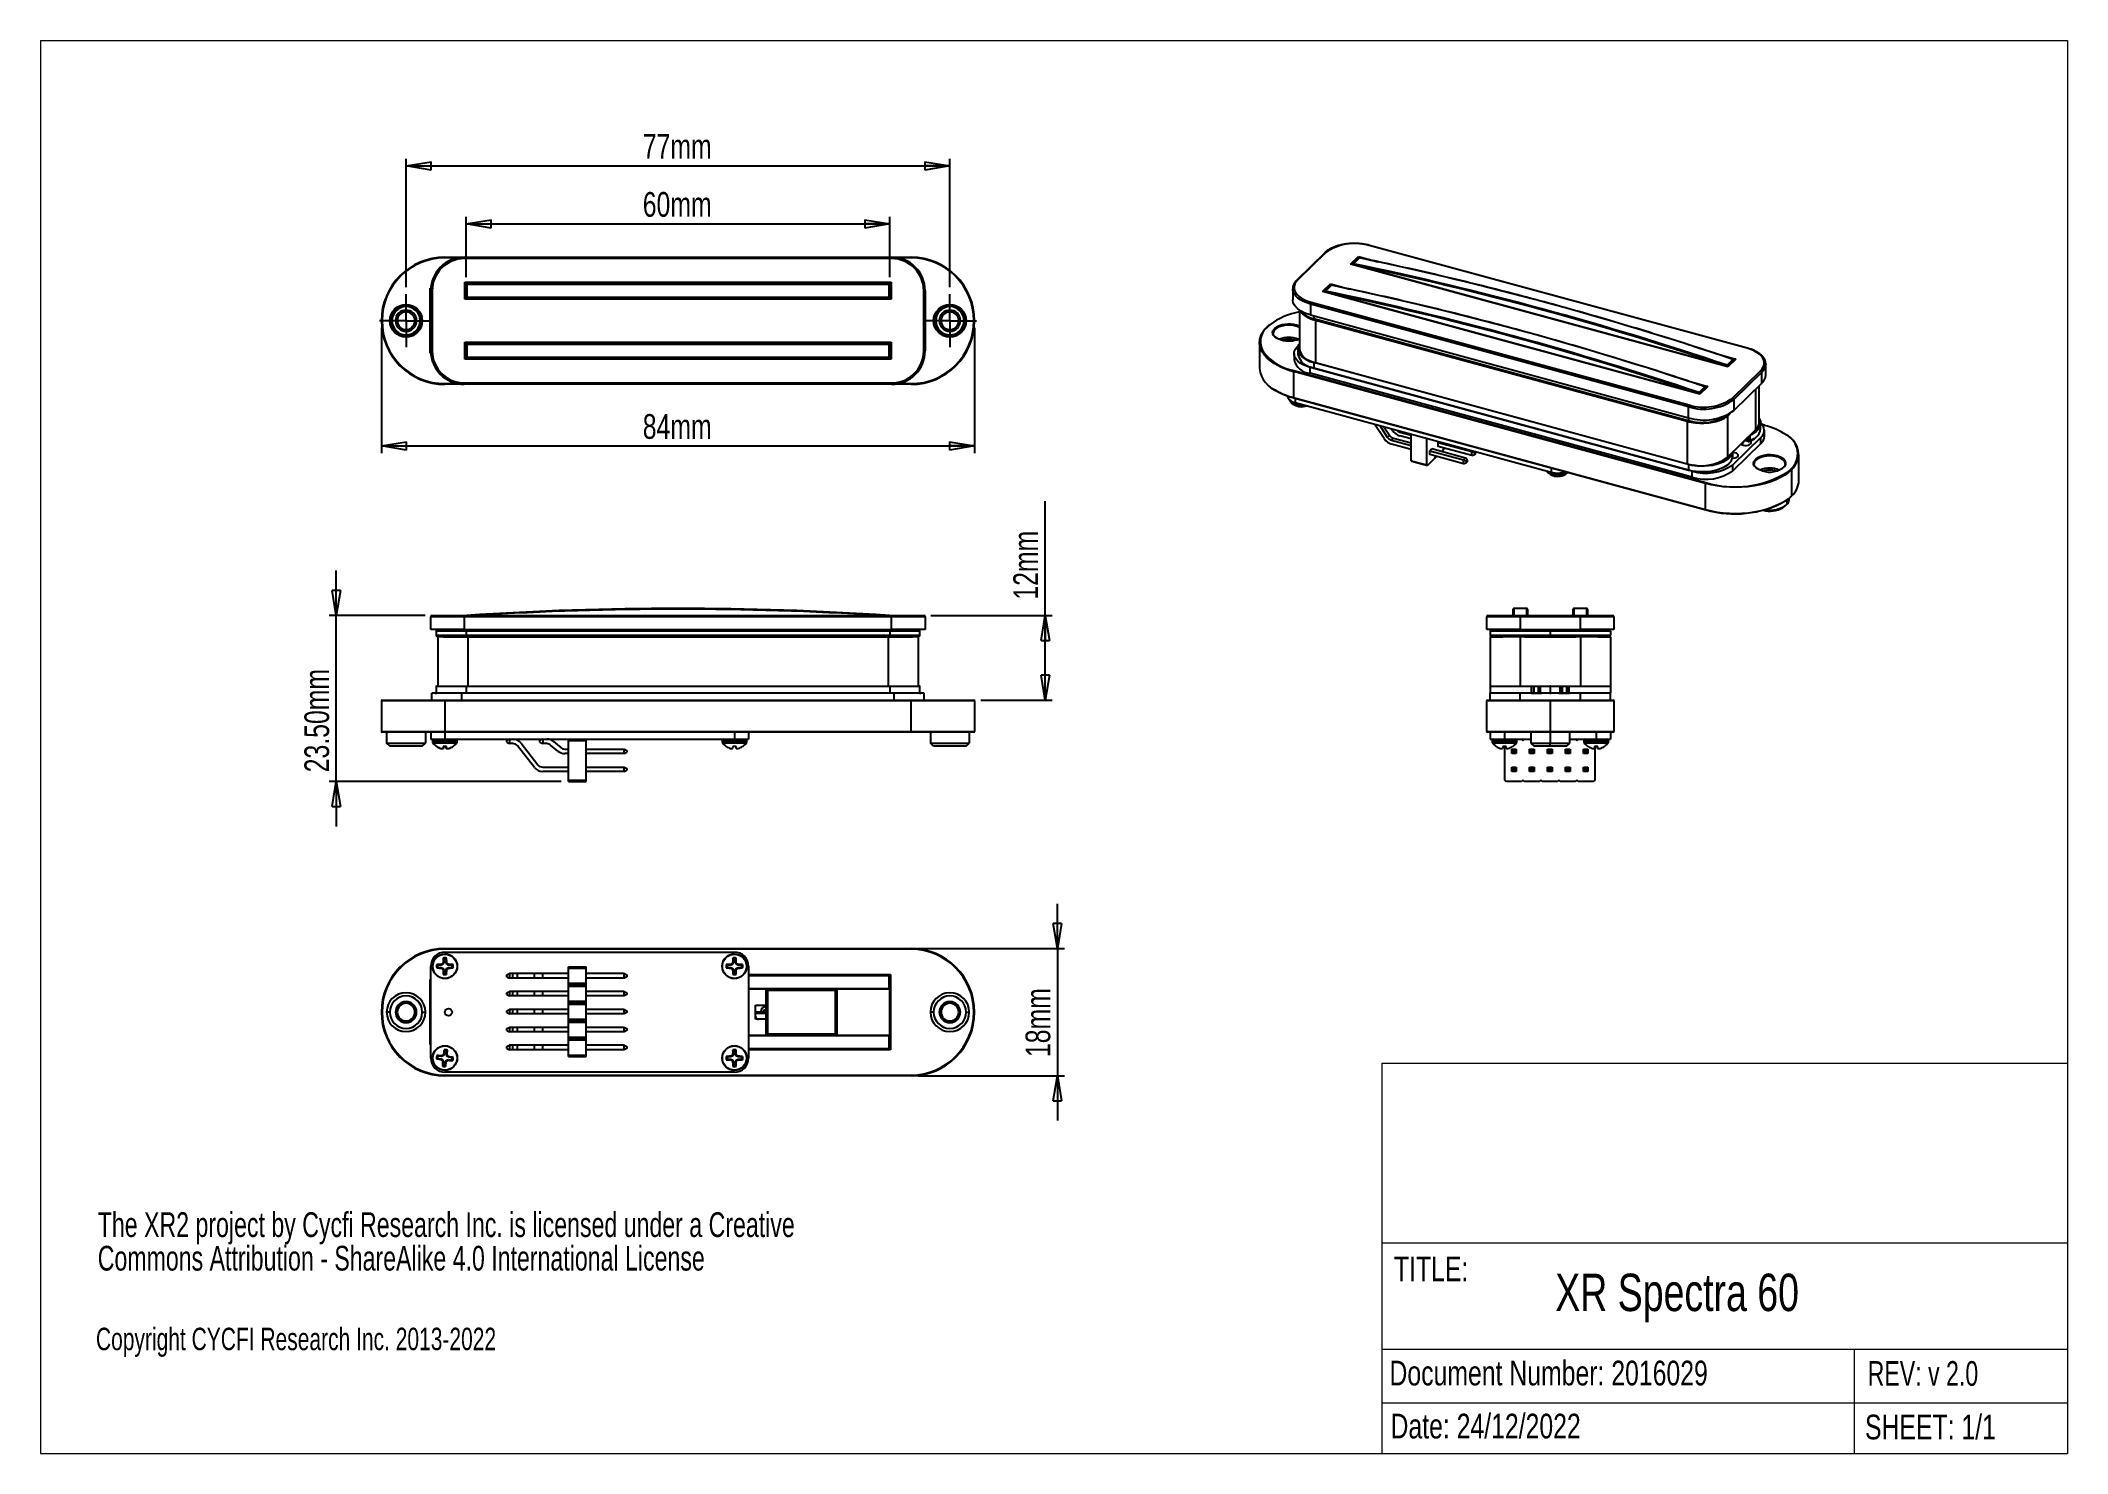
# Model space of a CAD drawing. Header units: millimetres. Extents: x 5 to 292, y 4 to 204.
import ezdxf

# ---------------------------------------------------------------- set-up
doc = ezdxf.new("R2010")
doc.units = ezdxf.units.MM
doc.layers.add('LAYER_1', color=179, linetype='Continuous')
doc.styles.add('SLDTEXTSTYLE0', font='TXT', dxfattribs={"width": 0.7})
doc.styles.add('SLDTEXTSTYLE1', font='TXT', dxfattribs={"width": 0.75})
doc.dimstyles.new('SLDDIMSTYLE0', dxfattribs={"dimtxt": 3.5, "dimasz": 3.556, "dimexe": 0, "dimexo": 0.0625, "dimgap": 0.875, "dimtad": 1, "dimrnd": 1e-09, "dimzin": 4, "dimdsep": 46, "dimtxsty": 'SLDTEXTSTYLE1', "dimblk1": 'CLOSED', "dimblk2": 'CLOSED', "dimsah": 1, "dimcen": 0.09, "dimadec": 0, "dimazin": 1, "dimtfac": 1, "dimtmove": 0, "dimatfit": 0, "dimldrblk": 'CLOSED', "dimfxl": 1, "dimfrac": 2, "dimtolj": 1, "dimtzin": 12, "dimarcsym": 0})
doc.dimstyles.new('SLDDIMSTYLE1', dxfattribs={"dimtxt": 3.5, "dimasz": 3.556, "dimexe": 0, "dimexo": 0.0625, "dimgap": 0.875, "dimtad": 1, "dimrnd": 1e-09, "dimzin": 12, "dimdsep": 46, "dimtxsty": 'SLDTEXTSTYLE1', "dimblk1": 'CLOSED', "dimblk2": 'CLOSED', "dimsah": 1, "dimcen": 0.09, "dimadec": 0, "dimazin": 3, "dimtfac": 1, "dimtofl": 0, "dimtmove": 0, "dimatfit": 3, "dimldrblk": 'CLOSED', "dimfxl": 1, "dimfrac": 2, "dimtolj": 1, "dimtzin": 12, "dimarcsym": 0})
doc.dimstyles.new('SLDDIMSTYLE2', dxfattribs={"dimtxt": 3.5, "dimasz": 3.556, "dimexe": 0, "dimexo": 0.0625, "dimgap": 0.875, "dimtad": 1, "dimrnd": 1e-09, "dimzin": 12, "dimdsep": 46, "dimtxsty": 'SLDTEXTSTYLE1', "dimblk1": 'CLOSED', "dimblk2": 'CLOSED', "dimsah": 1, "dimcen": 0.09, "dimadec": 0, "dimazin": 3, "dimtfac": 1, "dimtmove": 0, "dimatfit": 0, "dimldrblk": 'CLOSED', "dimfxl": 1, "dimfrac": 2, "dimtolj": 1, "dimtzin": 12, "dimarcsym": 0})

msp = doc.modelspace()

# ---------------------------------------------------------------- texts
at = {"layer": 'LAYER_1', "attachment_point": 1}
for s, insert, char_height, style in [('TITLE:', (196.554, 32.358), 3.5, 'SLDTEXTSTYLE1'), ('XR Spectra 60', (219.393, 29.926), 5.29167, 'SLDTEXTSTYLE1'), ('Copyright CYCFI Research Inc. 2013-2022', (12.766, 22.275), 3.175, 'SLDTEXTSTYLE0'), ('Document Number: 2016029', (195.922, 17.612), 3.5, 'SLDTEXTSTYLE1'), ('REV: v 2.0', (263.626, 17.552), 3.5, 'SLDTEXTSTYLE0'), ('Date: 24/12/2022', (196.07, 10.106), 3.5, 'SLDTEXTSTYLE1'), ('SHEET: 1/1', (263.251, 9.971), 3.5, 'SLDTEXTSTYLE1')]:
    msp.add_mtext(s, dxfattribs=dict(at, insert=insert, char_height=char_height, style=style))

# ---------------------------------------------------------------- blocks, each defined once
blk = doc.blocks.new('SW_NOTE_0')
at = {"layer": 'LAYER_1', "color": 0, "char_height": 3.5, "attachment_point": 1, "style": 'SLDTEXTSTYLE0'}
for s, insert in [('The XR2 project by Cycfi Research Inc. is licensed under a Creative', (0, 4.51)), ('Commons Attribution - ShareAlike 4.0 International License', (0, -0.24))]:
    blk.add_mtext(s, dxfattribs=dict(at, insert=insert))
blk = doc.blocks.new('_Closed')
at = {"color": 0, "linetype": 'ByBlock', "lineweight": -2}
for p, q in [((-1, 0.166667), (0, 0)), ((-1, 0.166667), (-1, -0.166667)), ((0, 0), (-1, -0.166667)), ((0, 0), (-1, 0))]:
    blk.add_line(p, q, dxfattribs=at)
blk = doc.blocks.new('_D')
at = {"layer": 'LAYER_1'}
for p, q in [((46.79, 123.1), (46.79, 129.45)), ((59.38, 123.1), (45.79, 123.1)), ((46.79, 99.6), (46.79, 123.1)), ((78.65, 99.6), (45.79, 99.6)), ((46.79, 99.6), (46.79, 93.25))]:
    blk.add_line(p, q, dxfattribs=at)
at = {"layer": 'LAYER_1', "xscale": 3.556, "yscale": 3.556}
for p, rotation in [((46.79, 123.1), 270), ((46.79, 99.6), 90)]:
    blk.add_blockref('_Closed', p, dxfattribs=dict(at, rotation=rotation))
at = {"layer": 'LAYER_1', "insert": (42.28, 100.9), "char_height": 3.5, "attachment_point": 1, "rotation": 90, "style": 'SLDTEXTSTYLE1'}
blk.add_mtext('23.50mm', dxfattribs=at)
blk = doc.blocks.new('_D_1')
at = {"layer": 'LAYER_1'}
for p, q in [((147.18, 123.1), (147.18, 139.26)), ((130.98, 123.1), (148.18, 123.1)), ((147.18, 111.1), (147.18, 123.1)), ((138.08, 111.1), (148.18, 111.1))]:
    blk.add_line(p, q, dxfattribs=at)
at = {"layer": 'LAYER_1', "xscale": 3.556, "yscale": 3.556}
for p, rotation in [((147.18, 123.1), 90), ((147.18, 111.1), 270)]:
    blk.add_blockref('_Closed', p, dxfattribs=dict(at, rotation=rotation))
at = {"layer": 'LAYER_1', "insert": (142.66, 125.34), "char_height": 3.5, "attachment_point": 1, "rotation": 90, "style": 'SLDTEXTSTYLE1'}
blk.add_mtext('12mm', dxfattribs=at)
blk = doc.blocks.new('_D_2')
at = {"layer": 'LAYER_1'}
for p, q in [((56.68, 169.57), (56.68, 187.73)), ((56.68, 186.73), (133.68, 186.73)), ((133.68, 169.57), (133.68, 187.73))]:
    blk.add_line(p, q, dxfattribs=at)
at = {"layer": 'LAYER_1', "xscale": 3.556, "yscale": 3.556, "rotation": 180}
blk.add_blockref('_Closed', (56.68, 186.73, -4.2), dxfattribs=at)
at = {"layer": 'LAYER_1', "xscale": 3.556, "yscale": 3.556}
blk.add_blockref('_Closed', (133.68, 186.73, -4.2), dxfattribs=at)
at = {"layer": 'LAYER_1', "insert": (90.19, 191.24), "char_height": 3.5, "attachment_point": 1, "style": 'SLDTEXTSTYLE1'}
blk.add_mtext('77mm', dxfattribs=at)
blk = doc.blocks.new('_D_3')
at = {"layer": 'LAYER_1'}
for p, q in [((53.18, 163.82), (53.18, 146.09)), ((137.18, 163.82), (137.18, 146.09)), ((53.18, 147.09), (137.18, 147.09))]:
    blk.add_line(p, q, dxfattribs=at)
at = {"layer": 'LAYER_1', "xscale": 3.556, "yscale": 3.556, "rotation": 180}
blk.add_blockref('_Closed', (53.18, 147.09, -4.2), dxfattribs=at)
at = {"layer": 'LAYER_1', "xscale": 3.556, "yscale": 3.556}
blk.add_blockref('_Closed', (137.18, 147.09, -4.2), dxfattribs=at)
at = {"layer": 'LAYER_1', "insert": (90.19, 151.6), "char_height": 3.5, "attachment_point": 1, "style": 'SLDTEXTSTYLE1'}
blk.add_mtext('84mm', dxfattribs=at)
blk = doc.blocks.new('_D_4')
at = {"layer": 'LAYER_1'}
for p, q in [((65.18, 170.97), (65.18, 179.53)), ((65.18, 178.53), (125.18, 178.53)), ((125.18, 170.97), (125.18, 179.53))]:
    blk.add_line(p, q, dxfattribs=at)
at = {"layer": 'LAYER_1', "xscale": 3.556, "yscale": 3.556, "rotation": 180}
blk.add_blockref('_Closed', (65.18, 178.53, -4.2), dxfattribs=at)
at = {"layer": 'LAYER_1', "xscale": 3.556, "yscale": 3.556}
blk.add_blockref('_Closed', (125.18, 178.53, -4.2), dxfattribs=at)
at = {"layer": 'LAYER_1', "insert": (90.19, 183.04), "char_height": 3.5, "attachment_point": 1, "style": 'SLDTEXTSTYLE1'}
blk.add_mtext('60mm', dxfattribs=at)
blk = doc.blocks.new('SW_CENTERMARKSYMBOL_0')
at = {"layer": 'LAYER_1', "color": 0}
for p, q in [((0, 2.5), (0, 3.75)), ((-2.5, 0), (-3.75, 0)), ((0, 0), (-2.5, 0)), ((0, 0), (0, 2.5)), ((0, 0), (0, -2.5)), ((0, 0), (2.5, 0)), ((2.5, 0), (3.75, 0)), ((0, -2.5), (0, -3.75))]:
    blk.add_line(p, q, dxfattribs=at)
blk = doc.blocks.new('SW_CENTERMARKSYMBOL_1')
at = {"layer": 'LAYER_1', "color": 0}
for p, q in [((0, 2.5), (0, 3.75)), ((-2.5, 0), (-3.75, 0)), ((0, 0), (-2.5, 0)), ((0, 0), (0, 2.5)), ((0, 0), (0, -2.5)), ((0, 0), (2.5, 0)), ((2.5, 0), (3.75, 0)), ((0, -2.5), (0, -3.75))]:
    blk.add_line(p, q, dxfattribs=at)
blk = doc.blocks.new('_D_5')
at = {"layer": 'LAYER_1'}
for p, q in [((148.9, 75.95), (148.9, 82.3)), ((129.18, 75.95), (149.9, 75.95)), ((148.9, 75.95), (148.9, 57.95)), ((129.18, 57.95), (149.9, 57.95)), ((148.9, 57.95), (148.9, 51.6))]:
    blk.add_line(p, q, dxfattribs=at)
at = {"layer": 'LAYER_1', "xscale": 3.556, "yscale": 3.556}
for p, rotation in [((148.9, 75.95, 4.2), 270), ((148.9, 57.95, 4.2), 90)]:
    blk.add_blockref('_Closed', p, dxfattribs=dict(at, rotation=rotation))
at = {"layer": 'LAYER_1', "insert": (144.39, 60.59), "char_height": 3.5, "attachment_point": 1, "rotation": 90, "style": 'SLDTEXTSTYLE1'}
blk.add_mtext('18mm', dxfattribs=at)

# ---------------------------------------------------------------- dimensions: what is measured, and where the dimension line sits
at = {"layer": 'LAYER_1'}
for base, p1, p2, picture, middle in [((133.676, 186.73), (56.676, 168.567), (133.676, 168.567), '_D_2', (97.146, 186.73)), ((125.176, 178.533), (65.176, 169.967), (125.176, 169.967), '_D_4', (97.146, 178.533)), ((137.176, 147.091), (53.176, 164.817), (137.176, 164.817), '_D_3', (97.146, 147.091))]:
    dim = msp.add_linear_dim(base=base, p1=p1, p2=p2, dimstyle='SLDDIMSTYLE1', dxfattribs=at)
    dim.commit()
    dim.dimension.update_dxf_attribs({"geometry": picture, "text_midpoint": middle, "dimtype": 160})
for base, p1, p2, dimstyle, picture, middle in [((147.176, 123.096), (137.076, 111.096), (129.976, 123.096), 'SLDDIMSTYLE1', '_D_1', (147.176, 132.299)), ((46.791, 123.096), (79.655, 99.596), (60.376, 123.096), 'SLDDIMSTYLE0', '_D', (46.791, 111.095)), ((148.897, 57.946), (128.176, 75.946), (128.176, 57.946), 'SLDDIMSTYLE2', '_D_5', (148.897, 67.547))]:
    dim = msp.add_linear_dim(base=base, p1=p1, p2=p2, angle=90, dimstyle=dimstyle, dxfattribs=at)
    dim.commit()
    dim.dimension.update_dxf_attribs({"geometry": picture, "text_midpoint": middle, "dimtype": 160})

# ---------------------------------------------------------------- linework, layer by layer
at = {"color": 7, "linetype": 'Continuous', "lineweight": 18}
for p, q in [((4.92, 204.48), (291.92, 204.48)), ((4.92, 204.48), (4.92, 4.48)), ((291.92, 204.48), (291.92, 4.48)), ((194.842, 59.73), (291.92, 59.73)), ((194.842, 59.73), (194.842, 4.48)), ((291.92, 34.257), (194.842, 34.257)), ((194.842, 19.24), (291.92, 19.24)), ((261.764, 11.63), (261.764, 19.24)), ((194.842, 11.63), (291.92, 11.63)), ((261.764, 4.48), (261.764, 11.63)), ((4.92, 4.48), (291.92, 4.48))]:
    msp.add_line(p, q, dxfattribs=at)
at = {"color": 7, "linetype": 'Continuous', "lineweight": 25}
for p, q in [((246.567, 160.914), (193.06, 175.456)), ((246.62, 160.935), (193.113, 175.477)), ((62.176, 173.717), (62.176, 173.817)), ((62.176, 173.817), (64.926, 173.817)), ((64.926, 173.817), (64.926, 173.617)), ((64.926, 173.817), (125.426, 173.817)), ((125.426, 173.617), (64.926, 173.617)), ((125.426, 173.817), (128.176, 173.817)), ((125.426, 173.817), (125.426, 173.617)), ((128.176, 173.817), (128.176, 173.717)), ((186.773, 174.449), (182.806, 170.577)), ((186.912, 174.477), (182.946, 170.605)), ((190.421, 172.825), (191.541, 173.918)), ((243.84, 158.307), (190.421, 172.825)), ((243.793, 158.355), (190.573, 172.819)), ((190.726, 172.809), (190.726, 172.778)), ((191.596, 173.701), (190.756, 172.881)), ((191.66, 173.716), (190.82, 172.896)), ((60.076, 160.217), (60.076, 169.417)), ((60.076, 169.417), (60.176, 169.317)), ((64.976, 167.867), (64.976, 170.267)), ((64.976, 170.267), (125.376, 170.267)), ((64.976, 170.267), (65.176, 170.067)), ((65.276, 170.067), (65.176, 170.067)), ((65.176, 170.067), (65.176, 169.967)), ((65.176, 168.167), (65.176, 169.967)), ((65.269, 169.967), (65.176, 169.967)), ((125.083, 169.967), (65.269, 169.967)), ((65.269, 169.967), (65.269, 168.167)), ((65.276, 170.067), (125.076, 170.067)), ((125.176, 170.067), (125.076, 170.067)), ((125.083, 168.167), (125.083, 169.967)), ((125.176, 169.967), (125.083, 169.967)), ((125.376, 170.267), (125.176, 170.067)), ((125.176, 169.967), (125.176, 170.067)), ((125.176, 169.967), (125.176, 168.167)), ((125.376, 170.267), (125.376, 167.867)), ((182.22, 169.34), (182.22, 167.797)), ((182.222, 169.267), (182.22, 169.34)), ((186.454, 168.953), (187.574, 170.046)), ((187.629, 169.829), (186.789, 169.009)), ((187.693, 169.844), (186.853, 169.024)), ((60.183, 169.317), (60.176, 169.317)), ((60.176, 169.317), (60.176, 169.067)), ((60.176, 169.067), (60.376, 169.067)), ((60.176, 160.567), (60.176, 169.067)), ((60.376, 169.067), (60.376, 160.567)), ((65.176, 168.067), (64.976, 167.867)), ((125.376, 167.867), (64.976, 167.867)), ((65.176, 168.167), (65.176, 168.067)), ((65.269, 168.167), (65.176, 168.167)), ((65.176, 168.067), (65.276, 168.067)), ((65.269, 168.167), (125.083, 168.167)), ((125.076, 168.067), (65.276, 168.067)), ((125.076, 168.067), (125.176, 168.067)), ((125.176, 168.167), (125.083, 168.167)), ((125.176, 168.067), (125.176, 168.167)), ((125.176, 168.067), (125.376, 167.867)), ((129.976, 169.067), (130.176, 169.067)), ((129.976, 160.567), (129.976, 169.067)), ((130.176, 169.067), (130.176, 160.567)), ((238.26, 152.634), (184.753, 167.176)), ((184.753, 167.176), (184.753, 165.634)), ((184.846, 167.439), (238.354, 152.897)), ((239.873, 154.435), (186.454, 168.953)), ((239.826, 154.483), (186.606, 168.947)), ((186.759, 168.937), (186.759, 168.906)), ((53.276, 164.817), (53.176, 164.817)), ((55.176, 164.817), (55.176, 164.817)), ((58.176, 164.817), (58.176, 164.817)), ((132.176, 164.817), (132.176, 164.817)), ((135.176, 164.817), (135.176, 164.817)), ((137.176, 164.817), (137.076, 164.817)), ((183.162, 166.323), (183.162, 160.82)), ((184.753, 165.634), (238.26, 151.091)), ((185.207, 165.115), (238.272, 150.693)), ((185.248, 165.014), (238.313, 150.592)), ((185.428, 164.884), (238.051, 150.582)), ((185.428, 164.884), (185.428, 158.884)), ((64.976, 159.367), (64.976, 161.767)), ((64.976, 161.767), (125.376, 161.767)), ((64.976, 161.767), (65.176, 161.567)), ((65.276, 161.567), (65.176, 161.567)), ((65.176, 161.567), (65.176, 161.467)), ((65.176, 161.467), (65.269, 161.467)), ((65.176, 159.667), (65.176, 161.467)), ((65.269, 161.467), (65.269, 159.667)), ((125.083, 161.467), (65.269, 161.467)), ((65.276, 161.567), (125.076, 161.567)), ((125.176, 161.567), (125.076, 161.567)), ((125.083, 159.667), (125.083, 161.467)), ((125.083, 161.467), (125.176, 161.467)), ((125.376, 161.767), (125.176, 161.567)), ((125.176, 161.467), (125.176, 161.567)), ((125.176, 161.467), (125.176, 159.667)), ((125.376, 161.767), (125.376, 159.367)), ((177.521, 161.737), (177.521, 158.051)), ((179.457, 163.059), (179.458, 163.02)), ((180.887, 162.071), (180.887, 162.071)), ((182.427, 162.071), (182.427, 162.071)), ((182.901, 161.188), (183.053, 161.336)), ((182.941, 160.837), (182.941, 160.065)), ((60.176, 160.317), (60.076, 160.217)), ((60.176, 160.567), (60.176, 160.317)), ((60.176, 160.567), (60.376, 160.567)), ((60.176, 160.317), (60.183, 160.317)), ((65.176, 159.567), (64.976, 159.367)), ((125.376, 159.367), (64.976, 159.367)), ((65.176, 159.667), (65.176, 159.567)), ((65.176, 159.667), (65.269, 159.667)), ((65.176, 159.567), (65.276, 159.567)), ((65.269, 159.667), (125.083, 159.667)), ((125.076, 159.567), (65.276, 159.567)), ((125.076, 159.567), (125.176, 159.567)), ((125.083, 159.667), (125.176, 159.667)), ((125.176, 159.567), (125.176, 159.667)), ((125.176, 159.567), (125.376, 159.367)), ((129.976, 160.567), (130.176, 160.567)), ((182.41, 160.167), (182.41, 159.31)), ((238.803, 143.52), (184.677, 158.231)), ((184.677, 157.374), (184.677, 158.231)), ((238.272, 144.479), (185.207, 158.901)), ((185.207, 158.901), (185.207, 158.13)), ((185.207, 158.13), (238.272, 143.708)), ((185.218, 158.104), (238.283, 143.682)), ((185.428, 158.884), (238.051, 144.582)), ((243.72, 158.519), (244.56, 159.339)), ((244.746, 159.3), (243.782, 158.358)), ((244.643, 159.231), (243.803, 158.411)), ((244.96, 159.4), (243.84, 158.307)), ((244.654, 159.21), (244.654, 159.255)), ((249.192, 158.743), (249.194, 158.67)), ((249.194, 157.127), (249.194, 158.67)), ((62.176, 155.917), (62.176, 155.817)), ((64.926, 155.817), (62.176, 155.817)), ((64.926, 156.017), (125.426, 156.017)), ((64.926, 156.017), (64.926, 155.817)), ((125.426, 155.817), (64.926, 155.817)), ((125.426, 156.017), (125.426, 155.817)), ((128.176, 155.817), (125.426, 155.817)), ((128.176, 155.817), (128.176, 155.917)), ((240.692, 141.773), (182.321, 157.637)), ((182.321, 157.637), (182.321, 153.951)), ((182.367, 157.768), (240.739, 141.904)), ((238.803, 142.663), (184.677, 157.374)), ((239.753, 154.647), (240.593, 155.467)), ((240.779, 155.428), (239.815, 154.486)), ((240.676, 155.359), (239.836, 154.539)), ((240.993, 155.528), (239.873, 154.435)), ((240.687, 155.338), (240.687, 155.383)), ((244.501, 153.876), (248.468, 157.748)), ((248.645, 157.528), (244.678, 153.656)), ((244.678, 152.113), (248.645, 155.985)), ((248.252, 150.39), (248.252, 155.601)), ((248.645, 155.985), (248.645, 157.528)), ((182.321, 153.951), (240.692, 138.087)), ((182.341, 153.9), (240.713, 138.036)), ((182.554, 153.236), (218.815, 143.381)), ((238.26, 151.091), (238.26, 152.634)), ((244.678, 153.656), (244.678, 152.113)), ((195.171, 148.13), (193.82, 150.174)), ((194.538, 149.979), (195.617, 148.347)), ((195.137, 149.816), (195.916, 148.638)), ((196.357, 149.287), (196.197, 149.528)), ((238.051, 150.582), (238.051, 144.582)), ((243.794, 145.496), (247.76, 149.368)), ((248.473, 149.515), (248.473, 150.287)), ((249.072, 150.023), (248.716, 150.12)), ((249.003, 148.471), (249.003, 149.328)), ((195.916, 148.638), (195.617, 148.347)), ((196.515, 148.192), (196.217, 147.901)), ((196.217, 147.901), (198.983, 147.149)), ((198.983, 146.6), (196.217, 147.352)), ((196.515, 148.192), (198.983, 147.522)), ((197.402, 149.058), (198.983, 148.628)), ((198.983, 148.079), (197.402, 148.509)), ((198.983, 145.01), (198.983, 148.771)), ((201.194, 144.409), (201.194, 148.17)), ((201.637, 146.427), (201.936, 146.719)), ((201.637, 145.879), (201.637, 146.427)), ((201.637, 146.427), (206.398, 145.133)), ((201.936, 146.719), (206.697, 145.425)), ((202.822, 147.584), (202.937, 147.696)), ((202.822, 147.036), (202.822, 147.584)), ((202.822, 147.584), (207.584, 146.29)), ((207.584, 145.742), (202.822, 147.036)), ((203.471, 146.46), (203.344, 146.336)), ((203.565, 146.723), (203.471, 146.46)), ((203.547, 146.673), (203.658, 146.643)), ((203.658, 146.643), (203.565, 146.723)), ((203.791, 146.773), (203.658, 146.643)), ((207.584, 146.29), (207.699, 146.402)), ((248.512, 148.307), (244.545, 144.435)), ((248.512, 147.45), (244.545, 143.578)), ((245.95, 147.501), (245.817, 147.471)), ((246.015, 147.665), (246.015, 147.496)), ((246.015, 147.531), (246.015, 147.665)), ((246.672, 147.692), (246.672, 148.306)), ((246.672, 148.306), (246.672, 147.727)), ((246.975, 147.813), (246.975, 148.602)), ((247.152, 147.578), (247.152, 147.587)), ((248.512, 147.45), (248.512, 148.307)), ((198.983, 145.01), (201.194, 144.409)), ((199.076, 144.93), (198.983, 145.01)), ((199.076, 144.93), (201.287, 144.329)), ((201.287, 144.329), (201.194, 144.409)), ((202.286, 145.303), (201.287, 144.329)), ((206.398, 144.585), (201.637, 145.879)), ((202.379, 145.566), (202.286, 145.303)), ((202.361, 145.516), (202.472, 145.486)), ((202.472, 145.486), (202.379, 145.566)), ((202.606, 145.616), (202.472, 145.486)), ((206.398, 145.133), (206.697, 145.425)), ((206.398, 144.585), (206.398, 145.133)), ((206.398, 145.133), (206.839, 144.962)), ((206.398, 144.585), (206.839, 144.734)), ((206.964, 145.084), (206.697, 145.425)), ((206.964, 145.084), (206.839, 144.962)), ((206.839, 144.962), (206.839, 144.734)), ((206.839, 144.734), (206.964, 144.855)), ((206.964, 144.855), (206.964, 145.084)), ((207.584, 145.742), (207.584, 146.29)), ((207.584, 146.29), (208.025, 146.119)), ((207.584, 145.742), (208.025, 145.891)), ((208.149, 146.241), (208.025, 146.119)), ((208.025, 146.119), (208.025, 145.891)), ((208.025, 145.891), (208.149, 146.012)), ((208.149, 146.241), (208.111, 146.29)), ((208.149, 146.012), (208.149, 146.241)), ((238.272, 144.479), (238.272, 143.708)), ((238.803, 142.663), (238.803, 143.52)), ((244.483, 145.38), (244.483, 146.169)), ((244.505, 146.191), (244.505, 145.577)), ((244.505, 145.611), (244.505, 146.191)), ((244.505, 145.569), (244.505, 145.568)), ((244.545, 143.578), (244.545, 144.435)), ((245.294, 145.764), (245.294, 145.773)), ((247.557, 144.551), (247.558, 144.512)), ((248.987, 143.563), (248.987, 143.563)), ((250.527, 143.563), (250.527, 143.563)), ((251.954, 144.491), (251.957, 144.551)), ((252.852, 143.709), (252.852, 140.023)), ((253.893, 142.187), (253.893, 145.873)), ((240.692, 138.087), (240.692, 141.773)), ((251.595, 138.353), (251.955, 138.599)), ((252.507, 139.45), (252.507, 139.691)), ((213.448, 123.096), (213.448, 123.996)), ((215.348, 124.096), (213.548, 124.096)), ((215.448, 123.996), (215.448, 123.096)), ((221.948, 123.096), (221.948, 123.996)), ((223.848, 124.096), (222.048, 124.096)), ((223.948, 123.996), (223.948, 123.096)), ((64.926, 122.896), (60.176, 122.896)), ((60.176, 121.096), (60.176, 122.896)), ((64.926, 121.096), (60.176, 121.096)), ((60.376, 123.096), (64.926, 123.096)), ((60.926, 120.896), (60.926, 120.296)), ((64.926, 123.096), (64.926, 122.896)), ((64.926, 123.096), (125.426, 123.096)), ((64.926, 122.896), (64.926, 121.096)), ((125.426, 122.896), (64.926, 122.896)), ((64.926, 121.096), (125.426, 121.096)), ((65.176, 121.096), (65.176, 120.896)), ((125.176, 120.896), (65.176, 120.896)), ((65.176, 120.896), (65.176, 120.296)), ((125.176, 120.896), (125.176, 121.096)), ((125.176, 120.896), (125.176, 120.296)), ((125.426, 123.096), (129.976, 123.096)), ((125.426, 123.096), (125.426, 122.896)), ((125.426, 121.096), (125.426, 122.896)), ((130.176, 122.896), (125.426, 122.896)), ((130.176, 121.096), (125.426, 121.096)), ((129.426, 120.296), (129.426, 120.896)), ((130.176, 122.896), (130.176, 121.096)), ((209.698, 121.096), (209.698, 122.896)), ((214.448, 122.896), (209.698, 122.896)), ((214.448, 121.096), (209.698, 121.096)), ((209.898, 123.096), (214.448, 123.096)), ((218.698, 120.896), (210.198, 120.896)), ((210.198, 120.896), (210.198, 120.296)), ((213.548, 123.102), (215.348, 123.102)), ((214.448, 123.096), (222.948, 123.096)), ((214.448, 123.096), (214.448, 122.896)), ((214.448, 122.896), (214.448, 121.096)), ((222.948, 122.896), (214.448, 122.896)), ((214.448, 121.096), (222.948, 121.096)), ((227.198, 120.896), (218.698, 120.896)), ((218.698, 120.896), (218.698, 120.296)), ((222.048, 123.102), (223.848, 123.102)), ((222.948, 123.096), (227.498, 123.096)), ((222.948, 123.096), (222.948, 122.896)), ((227.698, 122.896), (222.948, 122.896)), ((222.948, 121.096), (222.948, 122.896)), ((227.698, 121.096), (222.948, 121.096)), ((227.198, 120.896), (227.198, 120.296)), ((227.698, 122.896), (227.698, 121.096)), ((61.981, 120.096), (61.126, 120.096)), ((61.176, 120.096), (61.176, 113.096)), ((61.981, 120.096), (65.426, 120.096)), ((65.176, 120.296), (125.176, 120.296)), ((65.176, 120.096), (65.176, 120.296)), ((65.426, 120.096), (65.426, 113.096)), ((65.426, 120.096), (124.926, 120.096)), ((124.926, 120.096), (124.926, 113.096)), ((124.926, 120.096), (128.371, 120.096)), ((125.176, 120.296), (125.176, 120.096)), ((129.226, 120.096), (128.371, 120.096)), ((129.176, 120.096), (129.176, 113.096)), ((210.198, 120.296), (218.698, 120.296)), ((210.198, 120.096), (210.198, 113.096)), ((210.198, 120.096), (211.959, 120.096)), ((215.082, 120.096), (211.959, 120.096)), ((214.448, 120.096), (214.448, 113.096)), ((215.082, 120.096), (222.313, 120.096)), ((218.698, 120.296), (227.198, 120.296)), ((225.437, 120.096), (222.313, 120.096)), ((222.948, 120.096), (222.948, 113.096)), ((225.437, 120.096), (227.198, 120.096)), ((227.198, 120.096), (227.198, 113.096)), ((60.326, 111.096), (60.326, 112.096)), ((64.576, 112.096), (60.326, 112.096)), ((60.776, 112.106), (60.776, 112.096)), ((60.776, 112.106), (60.946, 112.106)), ((60.926, 113.046), (60.926, 112.146)), ((60.976, 113.096), (64.456, 113.096)), ((64.456, 113.096), (65.426, 113.096)), ((64.576, 111.096), (64.576, 112.096)), ((125.776, 112.096), (64.576, 112.096)), ((65.176, 113.046), (65.176, 113.096)), ((125.176, 113.046), (65.176, 113.046)), ((65.176, 113.046), (65.176, 112.146)), ((65.176, 112.096), (65.176, 112.146)), ((65.176, 112.146), (125.176, 112.146)), ((65.426, 113.096), (124.926, 113.096)), ((124.926, 113.096), (125.896, 113.096)), ((125.176, 113.046), (125.176, 113.096)), ((125.176, 113.046), (125.176, 112.146)), ((125.176, 112.096), (125.176, 112.146)), ((125.776, 111.096), (125.776, 112.096)), ((130.026, 112.096), (125.776, 112.096)), ((125.896, 113.096), (129.376, 113.096)), ((129.406, 112.106), (129.576, 112.106)), ((129.426, 112.146), (129.426, 113.046)), ((129.576, 112.096), (129.576, 112.106)), ((130.026, 111.096), (130.026, 112.096)), ((210.198, 113.096), (210.31, 113.096)), ((216.376, 113.046), (210.198, 113.046)), ((210.198, 113.046), (210.198, 112.146)), ((210.198, 112.146), (216.376, 112.146)), ((210.198, 111.096), (210.198, 112.096)), ((214.448, 112.096), (210.198, 112.096)), ((210.31, 113.096), (215.728, 113.096)), ((214.448, 111.096), (214.448, 112.096)), ((222.948, 112.096), (214.448, 112.096)), ((215.728, 113.096), (221.667, 113.096)), ((215.983, 112.106), (217.507, 112.106)), ((216.027, 112.106), (216.027, 113.096)), ((216.376, 113.096), (216.376, 112.106)), ((216.376, 112.146), (216.376, 113.046)), ((217.019, 112.106), (217.019, 113.096)), ((217.019, 113.046), (217.019, 112.146)), ((218.698, 113.046), (217.019, 113.046)), ((217.019, 112.146), (218.698, 112.146)), ((217.313, 112.106), (217.313, 113.096)), ((217.507, 112.096), (217.507, 112.106)), ((220.376, 113.046), (218.698, 113.046)), ((218.698, 113.046), (218.698, 112.146)), ((218.698, 112.146), (220.376, 112.146)), ((218.708, 113.096), (218.708, 113.076)), ((218.708, 112.116), (218.708, 112.096)), ((219.889, 112.106), (219.889, 112.096)), ((219.889, 112.106), (221.412, 112.106)), ((220.082, 112.106), (220.082, 113.096)), ((220.376, 113.096), (220.376, 112.106)), ((220.376, 112.146), (220.376, 113.046)), ((221.019, 112.106), (221.019, 113.096)), ((227.198, 113.046), (221.019, 113.046)), ((221.019, 113.046), (221.019, 112.146)), ((221.019, 112.146), (227.198, 112.146)), ((221.368, 112.106), (221.368, 113.096)), ((221.667, 113.096), (227.086, 113.096)), ((222.948, 111.096), (222.948, 112.096)), ((227.198, 112.096), (222.948, 112.096)), ((227.086, 113.096), (227.198, 113.096)), ((227.198, 113.046), (227.198, 112.146)), ((227.198, 111.096), (227.198, 112.096)), ((62.176, 110.996), (53.176, 110.996)), ((53.176, 110.996), (53.176, 106.696)), ((53.276, 111.096), (62.176, 111.096)), ((62.176, 111.096), (128.176, 111.096)), ((62.176, 111.096), (62.176, 110.996)), ((128.176, 110.996), (62.176, 110.996)), ((62.176, 110.996), (62.176, 106.696)), ((128.176, 110.996), (128.176, 111.096)), ((128.176, 111.096), (137.076, 111.096)), ((137.176, 110.996), (128.176, 110.996)), ((128.176, 106.696), (128.176, 110.996)), ((137.176, 110.996), (137.176, 106.696)), ((218.698, 110.996), (209.698, 110.996)), ((209.698, 106.696), (209.698, 110.996)), ((209.798, 111.096), (218.698, 111.096)), ((218.698, 110.996), (218.698, 111.096)), ((218.698, 111.096), (227.598, 111.096)), ((227.698, 110.996), (218.698, 110.996)), ((218.698, 110.996), (218.698, 106.696)), ((227.698, 110.996), (227.698, 106.696)), ((53.176, 106.696), (62.176, 106.696)), ((62.176, 106.596), (53.276, 106.596)), ((53.926, 106.596), (53.926, 105.046)), ((59.426, 106.596), (59.426, 105.046)), ((60.176, 106.596), (60.176, 105.596)), ((62.176, 106.596), (62.176, 106.696)), ((62.176, 106.696), (128.176, 106.696)), ((128.176, 106.596), (62.176, 106.596)), ((62.176, 106.596), (62.176, 105.596)), ((103.176, 106.596), (103.176, 105.596)), ((105.176, 106.596), (105.176, 105.596)), ((128.176, 106.696), (137.176, 106.696)), ((128.176, 106.596), (128.176, 106.696)), ((137.076, 106.596), (128.176, 106.596)), ((130.926, 106.596), (130.926, 105.046)), ((136.426, 106.596), (136.426, 105.046)), ((209.698, 106.696), (218.698, 106.696)), ((218.698, 106.596), (209.798, 106.596)), ((210.198, 106.596), (210.198, 105.596)), ((212.198, 106.596), (212.198, 105.596)), ((215.948, 106.596), (215.948, 105.046)), ((218.698, 106.696), (227.698, 106.696)), ((218.698, 106.696), (218.698, 106.596)), ((227.598, 106.596), (218.698, 106.596)), ((218.698, 106.596), (218.698, 105.046)), ((221.448, 105.046), (221.448, 106.596)), ((225.198, 106.596), (225.198, 105.596)), ((227.198, 106.596), (227.198, 105.596)), ((53.926, 105.046), (59.426, 105.046)), ((54.376, 104.596), (53.926, 105.046)), ((58.976, 104.596), (54.376, 104.596)), ((58.976, 104.596), (59.426, 105.046)), ((60.176, 105.596), (62.176, 105.596)), ((60.426, 105.396), (60.426, 105.196)), ((61.016, 104.561), (60.993, 104.561)), ((61.608, 104.29), (61.607, 104.283)), ((61.797, 104.256), (61.797, 104.252)), ((61.944, 104.561), (61.919, 104.283)), ((62.408, 104.561), (61.944, 104.561)), ((62.176, 105.596), (103.176, 105.596)), ((62.346, 104.561), (62.37, 104.283)), ((62.433, 104.283), (62.408, 104.561)), ((62.477, 104.265), (62.478, 104.252)), ((63.359, 104.561), (63.336, 104.561)), ((63.926, 105.196), (63.926, 105.396)), ((71.339, 105.596), (70.939, 105.409)), ((70.939, 105.142), (70.939, 105.409)), ((70.939, 105.142), (71.339, 104.956)), ((71.339, 105.596), (71.339, 104.956)), ((71.789, 104.956), (71.339, 104.956)), ((74.844, 101.582), (72.467, 104.625)), ((72.971, 105.019), (75.349, 101.976)), ((76.039, 105.596), (75.639, 105.409)), ((75.639, 105.142), (75.639, 105.409)), ((75.639, 105.142), (76.039, 104.956)), ((76.039, 105.596), (76.039, 104.956)), ((76.596, 104.956), (76.039, 104.956)), ((78.171, 103.897), (77.148, 104.755)), ((77.56, 105.245), (78.582, 104.387)), ((79.135, 104.186), (79.655, 104.186)), ((79.655, 103.546), (79.135, 103.546)), ((79.655, 105.396), (79.655, 105.596)), ((79.655, 99.796), (79.655, 105.396)), ((79.655, 105.396), (82.155, 105.396)), ((82.155, 105.396), (82.155, 105.596)), ((82.155, 99.796), (82.155, 105.396)), ((82.155, 104.186), (87.539, 104.186)), ((87.539, 103.546), (82.155, 103.546)), ((87.539, 103.546), (87.539, 104.186)), ((87.539, 104.186), (87.939, 103.999)), ((87.539, 103.546), (87.939, 103.732)), ((87.939, 103.999), (87.939, 103.732)), ((101.426, 105.396), (101.426, 105.196)), ((102.016, 104.561), (101.993, 104.561)), ((102.944, 104.561), (102.919, 104.283)), ((103.408, 104.561), (102.944, 104.561)), ((103.176, 105.596), (105.176, 105.596)), ((103.433, 104.283), (103.408, 104.561)), ((104.359, 104.561), (104.336, 104.561)), ((104.926, 105.196), (104.926, 105.396)), ((131.376, 104.596), (130.926, 105.046)), ((130.926, 105.046), (136.426, 105.046)), ((135.976, 104.596), (131.376, 104.596)), ((135.976, 104.596), (136.426, 105.046)), ((210.198, 105.596), (212.198, 105.596)), ((210.448, 105.396), (210.448, 105.196)), ((211.038, 104.561), (211.015, 104.561)), ((211.965, 104.561), (211.941, 104.283)), ((212.43, 104.561), (211.965, 104.561)), ((212.198, 105.596), (215.948, 105.596)), ((212.276, 99.796), (212.276, 104.561)), ((212.454, 104.283), (212.43, 104.561)), ((213.226, 104.186), (213.412, 103.999)), ((213.226, 104.186), (213.866, 104.186)), ((213.226, 103.546), (213.226, 104.186)), ((213.226, 103.546), (213.412, 103.732)), ((213.866, 103.546), (213.226, 103.546)), ((213.381, 104.561), (213.358, 104.561)), ((213.679, 103.999), (213.412, 103.999)), ((213.412, 103.999), (213.412, 103.732)), ((213.412, 103.732), (213.679, 103.732)), ((213.679, 103.999), (213.866, 104.186)), ((213.679, 103.732), (213.679, 103.999)), ((213.679, 103.732), (213.866, 103.546)), ((213.866, 104.186), (213.866, 103.546)), ((213.948, 105.196), (213.948, 105.396)), ((214.616, 105.596), (214.816, 105.396)), ((214.816, 105.396), (215.016, 105.596)), ((215.766, 104.186), (215.952, 103.999)), ((215.766, 104.186), (216.406, 104.186)), ((215.766, 103.546), (215.766, 104.186)), ((215.766, 103.546), (215.952, 103.732)), ((216.406, 103.546), (215.766, 103.546)), ((215.948, 105.046), (216.398, 104.596)), ((215.948, 105.046), (218.698, 105.046)), ((216.219, 103.999), (215.952, 103.999)), ((215.952, 103.999), (215.952, 103.732)), ((215.952, 103.732), (216.219, 103.732)), ((216.219, 103.999), (216.406, 104.186)), ((216.219, 103.732), (216.219, 103.999)), ((216.219, 103.732), (216.406, 103.546)), ((218.698, 104.596), (216.398, 104.596)), ((216.406, 104.186), (216.406, 103.546)), ((218.306, 104.186), (218.492, 103.999)), ((218.306, 104.186), (218.946, 104.186)), ((218.306, 103.546), (218.306, 104.186)), ((218.306, 103.546), (218.492, 103.732)), ((218.946, 103.546), (218.306, 103.546)), ((218.759, 103.999), (218.492, 103.999)), ((218.492, 103.999), (218.492, 103.732)), ((218.492, 103.732), (218.759, 103.732)), ((218.698, 105.046), (221.448, 105.046)), ((218.698, 104.596), (218.698, 105.046)), ((220.998, 104.596), (218.698, 104.596)), ((218.759, 103.999), (218.946, 104.186)), ((218.759, 103.732), (218.759, 103.999)), ((218.759, 103.732), (218.946, 103.546)), ((218.946, 104.186), (218.946, 103.546)), ((220.846, 104.186), (221.032, 103.999)), ((220.846, 104.186), (221.486, 104.186)), ((220.846, 103.546), (220.846, 104.186)), ((220.846, 103.546), (221.032, 103.732)), ((221.486, 103.546), (220.846, 103.546)), ((220.998, 104.596), (221.448, 105.046)), ((221.299, 103.999), (221.032, 103.999)), ((221.032, 103.999), (221.032, 103.732)), ((221.032, 103.732), (221.299, 103.732)), ((221.299, 103.999), (221.486, 104.186)), ((221.299, 103.732), (221.299, 103.999)), ((221.299, 103.732), (221.486, 103.546)), ((221.448, 105.596), (225.198, 105.596)), ((221.486, 104.186), (221.486, 103.546)), ((222.236, 105.596), (222.436, 105.396)), ((222.436, 105.396), (222.636, 105.596)), ((223.386, 104.186), (223.572, 103.999)), ((223.386, 104.186), (224.026, 104.186)), ((223.386, 103.546), (223.386, 104.186)), ((223.386, 103.546), (223.572, 103.732)), ((224.026, 103.546), (223.386, 103.546)), ((223.448, 105.396), (223.448, 105.196)), ((223.839, 103.999), (223.572, 103.999)), ((223.572, 103.999), (223.572, 103.732)), ((223.572, 103.732), (223.839, 103.732)), ((223.839, 103.999), (224.026, 104.186)), ((223.839, 103.732), (223.839, 103.999)), ((223.839, 103.732), (224.026, 103.546)), ((224.038, 104.561), (224.015, 104.561)), ((224.026, 104.186), (224.026, 103.546)), ((224.965, 104.561), (224.941, 104.283)), ((225.43, 104.561), (224.965, 104.561)), ((224.976, 104.561), (224.976, 99.796)), ((225.198, 105.596), (227.198, 105.596)), ((225.368, 104.561), (225.391, 104.283)), ((225.454, 104.283), (225.43, 104.561)), ((225.499, 104.265), (225.499, 104.252)), ((226.381, 104.561), (226.358, 104.561)), ((226.948, 105.196), (226.948, 105.396)), ((76.026, 101.646), (79.655, 101.646)), ((79.655, 101.006), (76.026, 101.006)), ((82.155, 101.646), (87.539, 101.646)), ((87.539, 101.006), (82.155, 101.006)), ((87.539, 101.006), (87.539, 101.646)), ((87.539, 101.646), (87.939, 101.459)), ((87.539, 101.006), (87.939, 101.192)), ((87.939, 101.459), (87.939, 101.192)), ((213.226, 101.646), (213.412, 101.459)), ((213.226, 101.646), (213.866, 101.646)), ((213.226, 101.006), (213.226, 101.646)), ((213.226, 101.006), (213.412, 101.192)), ((213.866, 101.006), (213.226, 101.006)), ((213.679, 101.459), (213.412, 101.459)), ((213.412, 101.459), (213.412, 101.192)), ((213.412, 101.192), (213.679, 101.192)), ((213.679, 101.459), (213.866, 101.646)), ((213.679, 101.192), (213.679, 101.459)), ((213.679, 101.192), (213.866, 101.006)), ((213.866, 101.646), (213.866, 101.006)), ((215.766, 101.646), (215.952, 101.459)), ((215.766, 101.646), (216.406, 101.646)), ((215.766, 101.006), (215.766, 101.646)), ((215.766, 101.006), (215.952, 101.192)), ((216.406, 101.006), (215.766, 101.006)), ((216.219, 101.459), (215.952, 101.459)), ((215.952, 101.459), (215.952, 101.192)), ((215.952, 101.192), (216.219, 101.192)), ((216.219, 101.459), (216.406, 101.646)), ((216.219, 101.192), (216.219, 101.459)), ((216.219, 101.192), (216.406, 101.006)), ((216.406, 101.646), (216.406, 101.006)), ((218.306, 101.646), (218.492, 101.459)), ((218.306, 101.646), (218.946, 101.646)), ((218.306, 101.006), (218.306, 101.646)), ((218.306, 101.006), (218.492, 101.192)), ((218.946, 101.006), (218.306, 101.006)), ((218.759, 101.459), (218.492, 101.459)), ((218.492, 101.459), (218.492, 101.192)), ((218.492, 101.192), (218.759, 101.192)), ((218.759, 101.459), (218.946, 101.646)), ((218.759, 101.192), (218.759, 101.459)), ((218.759, 101.192), (218.946, 101.006)), ((218.946, 101.646), (218.946, 101.006)), ((220.846, 101.646), (221.032, 101.459)), ((220.846, 101.646), (221.486, 101.646)), ((220.846, 101.006), (220.846, 101.646)), ((220.846, 101.006), (221.032, 101.192)), ((221.486, 101.006), (220.846, 101.006)), ((221.299, 101.459), (221.032, 101.459)), ((221.032, 101.459), (221.032, 101.192)), ((221.032, 101.192), (221.299, 101.192)), ((221.299, 101.459), (221.486, 101.646)), ((221.299, 101.192), (221.299, 101.459)), ((221.299, 101.192), (221.486, 101.006)), ((221.486, 101.646), (221.486, 101.006)), ((223.386, 101.646), (223.572, 101.459)), ((223.386, 101.646), (224.026, 101.646)), ((223.386, 101.006), (223.386, 101.646)), ((223.386, 101.006), (223.572, 101.192)), ((224.026, 101.006), (223.386, 101.006)), ((223.839, 101.459), (223.572, 101.459)), ((223.572, 101.459), (223.572, 101.192)), ((223.572, 101.192), (223.839, 101.192)), ((223.839, 101.459), (224.026, 101.646)), ((223.839, 101.192), (223.839, 101.459)), ((223.839, 101.192), (224.026, 101.006)), ((224.026, 101.646), (224.026, 101.006)), ((79.655, 99.796), (82.155, 99.796)), ((79.655, 99.596), (79.655, 99.796)), ((79.655, 99.596), (82.155, 99.596)), ((82.155, 99.596), (82.155, 99.796)), ((212.476, 99.596), (212.276, 99.796)), ((214.616, 99.596), (212.476, 99.596)), ((214.816, 99.796), (214.616, 99.596)), ((215.016, 99.596), (214.816, 99.796)), ((217.156, 99.596), (215.016, 99.596)), ((217.356, 99.796), (217.156, 99.596)), ((217.556, 99.596), (217.356, 99.796)), ((219.696, 99.596), (217.556, 99.596)), ((219.896, 99.796), (219.696, 99.596)), ((220.096, 99.596), (219.896, 99.796)), ((222.236, 99.596), (220.096, 99.596)), ((222.436, 99.796), (222.236, 99.596)), ((222.636, 99.596), (222.436, 99.796)), ((224.776, 99.596), (222.636, 99.596)), ((224.976, 99.796), (224.776, 99.596)), ((62.176, 75.846), (62.176, 75.946)), ((62.176, 75.946), (128.176, 75.946)), ((128.176, 75.846), (62.176, 75.846)), ((62.176, 75.446), (103.176, 75.446)), ((128.176, 75.846), (128.176, 75.946)), ((60.176, 60.446), (60.176, 73.446)), ((61.139, 73.612), (61.016, 73.679)), ((61.139, 73.28), (61.016, 73.214)), ((61.651, 73.612), (61.139, 73.612)), ((61.139, 73.28), (61.651, 73.28)), ((61.651, 73.612), (61.633, 73.703)), ((61.651, 73.28), (61.633, 73.19)), ((61.905, 73.718), (61.651, 73.612)), ((61.651, 73.28), (61.905, 73.175)), ((61.905, 73.718), (61.833, 73.789)), ((61.905, 73.175), (61.833, 73.104)), ((62.01, 73.971), (61.905, 73.718)), ((61.905, 73.175), (62.01, 72.921)), ((62.01, 73.971), (61.919, 73.989)), ((62.01, 72.921), (61.919, 72.903)), ((62.01, 74.483), (61.944, 74.606)), ((62.01, 72.409), (61.944, 72.286)), ((62.01, 74.483), (62.01, 73.971)), ((62.01, 72.921), (62.01, 72.409)), ((62.342, 74.483), (62.408, 74.606)), ((62.342, 73.971), (62.342, 74.483)), ((62.342, 73.971), (62.433, 73.989)), ((62.447, 73.718), (62.342, 73.971)), ((62.342, 72.921), (62.447, 73.175)), ((62.342, 72.921), (62.433, 72.903)), ((62.342, 72.409), (62.342, 72.921)), ((62.342, 72.409), (62.408, 72.286)), ((62.447, 73.718), (62.518, 73.789)), ((62.701, 73.612), (62.447, 73.718)), ((62.447, 73.175), (62.701, 73.28)), ((62.447, 73.175), (62.518, 73.104)), ((62.701, 73.612), (62.719, 73.703)), ((63.213, 73.612), (62.701, 73.612)), ((62.701, 73.28), (62.719, 73.19)), ((62.701, 73.28), (63.213, 73.28)), ((63.213, 73.612), (63.336, 73.679)), ((63.213, 73.28), (63.336, 73.214)), ((70.939, 72.232), (71.339, 72.418)), ((70.939, 71.965), (70.939, 72.232)), ((70.939, 71.965), (71.339, 71.778)), ((71.339, 72.418), (71.339, 71.778)), ((71.789, 72.418), (71.339, 72.418)), ((71.789, 71.778), (71.339, 71.778)), ((71.789, 71.778), (71.789, 72.418)), ((72.467, 72.418), (71.789, 72.418)), ((72.467, 71.778), (71.789, 71.778)), ((72.467, 71.778), (72.467, 72.418)), ((74.844, 72.418), (72.467, 72.418)), ((74.844, 71.778), (72.467, 71.778)), ((74.844, 71.778), (74.844, 72.418)), ((76.026, 72.418), (74.844, 72.418)), ((76.026, 71.778), (74.844, 71.778)), ((76.026, 71.778), (76.026, 72.418)), ((79.655, 72.418), (76.026, 72.418)), ((79.655, 71.778), (76.026, 71.778)), ((79.655, 73.368), (82.155, 73.368)), ((79.655, 73.168), (79.655, 73.368)), ((79.655, 73.168), (82.155, 73.168)), ((79.655, 71.028), (79.655, 73.168)), ((82.155, 73.168), (82.155, 73.368)), ((82.155, 71.028), (82.155, 73.168)), ((87.539, 72.418), (82.155, 72.418)), ((87.539, 71.778), (82.155, 71.778)), ((87.539, 71.778), (87.539, 72.418)), ((87.539, 72.418), (87.939, 72.232)), ((87.939, 71.965), (87.539, 71.778)), ((87.939, 72.232), (87.939, 71.965)), ((102.139, 73.612), (102.016, 73.679)), ((102.139, 73.28), (102.016, 73.214)), ((102.651, 73.612), (102.139, 73.612)), ((102.139, 73.28), (102.651, 73.28)), ((102.651, 73.612), (102.633, 73.703)), ((102.651, 73.28), (102.633, 73.19)), ((102.905, 73.718), (102.651, 73.612)), ((102.651, 73.28), (102.905, 73.175)), ((102.905, 73.718), (102.833, 73.789)), ((102.905, 73.175), (102.833, 73.104)), ((103.01, 73.971), (102.905, 73.718)), ((102.905, 73.175), (103.01, 72.921)), ((103.01, 73.971), (102.919, 73.989)), ((103.01, 72.921), (102.919, 72.903)), ((103.01, 74.483), (102.944, 74.606)), ((103.01, 72.409), (102.944, 72.286)), ((103.01, 74.483), (103.01, 73.971)), ((103.01, 72.921), (103.01, 72.409)), ((103.342, 74.483), (103.408, 74.606)), ((103.342, 73.971), (103.342, 74.483)), ((103.342, 73.971), (103.433, 73.989)), ((103.447, 73.718), (103.342, 73.971)), ((103.342, 72.921), (103.447, 73.175)), ((103.342, 72.921), (103.433, 72.903)), ((103.342, 72.409), (103.342, 72.921)), ((103.342, 72.409), (103.408, 72.286)), ((103.447, 73.718), (103.518, 73.789)), ((103.701, 73.612), (103.447, 73.718)), ((103.447, 73.175), (103.701, 73.28)), ((103.447, 73.175), (103.518, 73.104)), ((103.701, 73.612), (103.719, 73.703)), ((104.213, 73.612), (103.701, 73.612)), ((103.701, 73.28), (103.719, 73.19)), ((103.701, 73.28), (104.213, 73.28)), ((104.213, 73.612), (104.336, 73.679)), ((104.213, 73.28), (104.336, 73.214)), ((105.176, 73.446), (105.176, 60.446)), ((125.176, 72.196), (105.176, 72.196)), ((125.076, 72.196), (125.076, 72.096)), ((125.076, 70.296), (125.076, 72.096)), ((125.176, 72.096), (125.076, 72.096)), ((125.176, 72.196), (125.276, 72.296)), ((125.176, 61.696), (125.176, 72.196)), ((125.276, 72.296), (125.276, 61.596)), ((60.076, 62.346), (60.076, 71.546)), ((60.076, 71.546), (60.176, 71.446)), ((70.939, 69.692), (71.339, 69.878)), ((70.939, 69.425), (70.939, 69.692)), ((70.939, 69.425), (71.339, 69.238)), ((71.339, 69.878), (71.339, 69.238)), ((71.789, 69.878), (71.339, 69.878)), ((71.789, 69.238), (71.339, 69.238)), ((71.789, 69.238), (71.789, 69.878)), ((72.467, 69.878), (71.789, 69.878)), ((72.467, 69.238), (71.789, 69.238)), ((72.467, 69.238), (72.467, 69.878)), ((74.844, 69.878), (72.467, 69.878)), ((74.844, 69.238), (72.467, 69.238)), ((74.844, 69.238), (74.844, 69.878)), ((76.026, 69.878), (74.844, 69.878)), ((76.026, 69.238), (74.844, 69.238)), ((76.026, 69.238), (76.026, 69.878)), ((79.655, 69.878), (76.026, 69.878)), ((79.655, 69.238), (76.026, 69.238)), ((79.655, 71.028), (82.155, 71.028)), ((79.655, 70.828), (79.655, 71.028)), ((79.655, 70.828), (82.155, 70.828)), ((79.655, 70.628), (79.655, 70.828)), ((79.655, 70.628), (82.155, 70.628)), ((79.655, 68.488), (79.655, 70.628)), ((82.155, 70.828), (82.155, 71.028)), ((82.155, 70.628), (82.155, 70.828)), ((82.155, 68.488), (82.155, 70.628)), ((87.539, 69.878), (82.155, 69.878)), ((87.539, 69.238), (82.155, 69.238)), ((87.539, 69.238), (87.539, 69.878)), ((87.539, 69.878), (87.939, 69.692)), ((87.939, 69.425), (87.539, 69.238)), ((87.939, 69.692), (87.939, 69.425)), ((107.676, 70.196), (105.176, 70.196)), ((107.676, 63.696), (107.676, 70.196)), ((107.676, 70.196), (107.876, 69.996)), ((107.676, 70.196), (117.676, 70.196)), ((107.876, 69.996), (107.876, 63.896)), ((117.476, 69.996), (107.876, 69.996)), ((117.476, 69.996), (117.676, 70.196)), ((117.476, 63.896), (117.476, 69.996)), ((125.076, 70.196), (117.676, 70.196)), ((117.676, 70.196), (117.676, 63.696)), ((125.076, 70.196), (125.076, 70.296)), ((125.176, 70.296), (125.076, 70.296)), ((125.176, 70.196), (125.076, 70.196)), ((53.276, 66.946), (53.176, 66.946)), ((54.376, 66.946), (53.926, 66.946)), ((55.194, 66.946), (55.176, 66.946)), ((58.158, 66.946), (58.176, 66.946)), ((58.976, 66.946), (59.426, 66.946)), ((70.939, 67.152), (71.339, 67.338)), ((70.939, 66.885), (70.939, 67.152)), ((70.939, 66.885), (71.339, 66.698)), ((71.339, 67.338), (71.339, 66.698)), ((71.789, 67.338), (71.339, 67.338)), ((71.789, 66.698), (71.339, 66.698)), ((71.789, 66.698), (71.789, 67.338)), ((72.467, 67.338), (71.789, 67.338)), ((72.467, 66.698), (71.789, 66.698)), ((72.467, 66.698), (72.467, 67.338)), ((74.844, 67.338), (72.467, 67.338)), ((74.844, 66.698), (72.467, 66.698)), ((74.844, 66.698), (74.844, 67.338)), ((76.026, 67.338), (74.844, 67.338)), ((76.026, 66.698), (74.844, 66.698)), ((76.026, 66.698), (76.026, 67.338)), ((79.655, 67.338), (76.026, 67.338)), ((79.655, 66.698), (76.026, 66.698)), ((79.655, 68.488), (82.155, 68.488)), ((79.655, 68.288), (79.655, 68.488)), ((79.655, 68.288), (82.155, 68.288)), ((79.655, 68.088), (79.655, 68.288)), ((79.655, 68.088), (82.155, 68.088)), ((79.655, 65.948), (79.655, 68.088)), ((82.155, 68.288), (82.155, 68.488)), ((82.155, 68.088), (82.155, 68.288)), ((82.155, 65.948), (82.155, 68.088)), ((87.539, 67.338), (82.155, 67.338)), ((87.539, 66.698), (82.155, 66.698)), ((87.539, 66.698), (87.539, 67.338)), ((87.539, 67.338), (87.939, 67.152)), ((87.939, 66.885), (87.539, 66.698)), ((87.939, 67.152), (87.939, 66.885)), ((106.176, 67.946), (107.676, 67.946)), ((106.176, 65.946), (106.176, 67.946)), ((106.874, 66.946), (106.176, 66.946)), ((106.874, 66.936), (106.874, 66.946)), ((107.256, 66.936), (106.874, 66.936)), ((107.256, 66.936), (107.256, 66.946)), ((107.256, 66.946), (107.676, 66.946)), ((131.376, 66.946), (130.926, 66.946)), ((132.194, 66.946), (132.176, 66.946)), ((135.158, 66.946), (135.176, 66.946)), ((135.976, 66.946), (136.426, 66.946)), ((137.176, 66.946), (137.076, 66.946)), ((70.939, 64.612), (71.339, 64.798)), ((70.939, 64.345), (70.939, 64.612)), ((70.939, 64.345), (71.339, 64.158)), ((71.339, 64.798), (71.339, 64.158)), ((71.789, 64.798), (71.339, 64.798)), ((71.789, 64.158), (71.339, 64.158)), ((71.789, 64.158), (71.789, 64.798)), ((72.467, 64.798), (71.789, 64.798)), ((72.467, 64.158), (71.789, 64.158)), ((72.467, 64.158), (72.467, 64.798)), ((74.844, 64.798), (72.467, 64.798)), ((74.844, 64.158), (72.467, 64.158)), ((74.844, 64.158), (74.844, 64.798)), ((76.026, 64.798), (74.844, 64.798)), ((76.026, 64.158), (74.844, 64.158)), ((76.026, 64.158), (76.026, 64.798)), ((79.655, 64.798), (76.026, 64.798)), ((79.655, 64.158), (76.026, 64.158)), ((79.655, 65.948), (82.155, 65.948)), ((79.655, 65.748), (79.655, 65.948)), ((79.655, 65.748), (82.155, 65.748)), ((79.655, 65.548), (79.655, 65.748)), ((79.655, 65.548), (82.155, 65.548)), ((79.655, 63.408), (79.655, 65.548)), ((79.655, 63.408), (82.155, 63.408)), ((79.655, 63.208), (79.655, 63.408)), ((79.655, 63.208), (82.155, 63.208)), ((79.655, 63.008), (79.655, 63.208)), ((82.155, 65.748), (82.155, 65.948)), ((82.155, 65.548), (82.155, 65.748)), ((82.155, 63.408), (82.155, 65.548)), ((87.539, 64.798), (82.155, 64.798)), ((87.539, 64.158), (82.155, 64.158)), ((82.155, 63.208), (82.155, 63.408)), ((82.155, 63.008), (82.155, 63.208)), ((87.539, 64.158), (87.539, 64.798)), ((87.539, 64.798), (87.939, 64.612)), ((87.939, 64.345), (87.539, 64.158)), ((87.939, 64.612), (87.939, 64.345)), ((105.176, 63.696), (107.676, 63.696)), ((107.676, 65.946), (106.176, 65.946)), ((107.676, 63.696), (107.876, 63.896)), ((117.676, 63.696), (107.676, 63.696)), ((107.876, 63.896), (117.476, 63.896)), ((117.476, 63.896), (117.676, 63.696)), ((117.676, 63.696), (125.076, 63.696)), ((125.076, 63.696), (125.176, 63.696)), ((125.076, 63.596), (125.076, 63.696)), ((125.076, 61.796), (125.076, 63.596)), ((125.076, 63.596), (125.176, 63.596)), ((60.076, 62.346), (60.176, 62.446)), ((61.127, 60.398), (60.997, 60.346)), ((61.165, 60.728), (61.049, 60.808)), ((61.127, 60.398), (61.636, 60.34)), ((61.673, 60.671), (61.165, 60.728)), ((61.636, 60.34), (61.607, 60.253)), ((61.636, 60.34), (61.876, 60.207)), ((61.673, 60.671), (61.665, 60.762)), ((61.937, 60.746), (61.673, 60.671)), ((61.937, 60.746), (61.874, 60.825)), ((62.07, 60.987), (61.937, 60.746)), ((62.07, 60.987), (61.982, 61.015)), ((62.128, 61.495), (62.07, 60.987)), ((62.128, 61.495), (62.076, 61.625)), ((62.4, 60.949), (62.458, 61.458)), ((62.4, 60.949), (62.492, 60.957)), ((62.476, 60.685), (62.4, 60.949)), ((62.458, 61.458), (62.538, 61.573)), ((62.476, 60.685), (62.555, 60.748)), ((62.716, 60.552), (62.476, 60.685)), ((62.716, 60.552), (62.744, 60.64)), ((63.225, 60.494), (62.716, 60.552)), ((63.225, 60.494), (63.355, 60.546)), ((70.939, 62.072), (71.339, 62.258)), ((70.939, 61.805), (70.939, 62.072)), ((70.939, 61.805), (71.339, 61.618)), ((71.339, 62.258), (71.339, 61.618)), ((71.789, 62.258), (71.339, 62.258)), ((71.789, 61.618), (71.339, 61.618)), ((71.789, 61.618), (71.789, 62.258)), ((72.467, 62.258), (71.789, 62.258)), ((72.467, 61.618), (71.789, 61.618)), ((72.467, 61.618), (72.467, 62.258)), ((74.844, 62.258), (72.467, 62.258)), ((74.844, 61.618), (72.467, 61.618)), ((74.844, 61.618), (74.844, 62.258)), ((76.026, 62.258), (74.844, 62.258)), ((76.026, 61.618), (74.844, 61.618)), ((76.026, 61.618), (76.026, 62.258)), ((79.655, 62.258), (76.026, 62.258)), ((79.655, 61.618), (76.026, 61.618)), ((79.655, 60.868), (79.655, 63.008)), ((79.655, 63.008), (82.155, 63.008)), ((79.655, 60.868), (82.155, 60.868)), ((79.655, 60.668), (79.655, 60.868)), ((79.655, 60.668), (82.155, 60.668)), ((82.155, 60.868), (82.155, 63.008)), ((87.539, 62.258), (82.155, 62.258)), ((87.539, 61.618), (82.155, 61.618)), ((82.155, 60.668), (82.155, 60.868)), ((87.539, 61.618), (87.539, 62.258)), ((87.539, 62.258), (87.939, 62.072)), ((87.939, 61.805), (87.539, 61.618)), ((87.939, 62.072), (87.939, 61.805)), ((102.139, 60.612), (102.016, 60.679)), ((102.139, 60.28), (102.016, 60.214)), ((102.651, 60.612), (102.139, 60.612)), ((102.139, 60.28), (102.651, 60.28)), ((102.651, 60.612), (102.633, 60.703)), ((102.651, 60.28), (102.633, 60.19)), ((102.905, 60.718), (102.651, 60.612)), ((102.651, 60.28), (102.905, 60.175)), ((102.905, 60.718), (102.833, 60.789)), ((103.01, 60.971), (102.905, 60.718)), ((103.01, 60.971), (102.919, 60.989)), ((103.01, 61.483), (102.944, 61.606)), ((103.01, 61.483), (103.01, 60.971)), ((103.342, 61.483), (103.408, 61.606)), ((103.342, 60.971), (103.342, 61.483)), ((103.342, 60.971), (103.433, 60.989)), ((103.447, 60.718), (103.342, 60.971)), ((103.447, 60.718), (103.518, 60.789)), ((103.701, 60.612), (103.447, 60.718)), ((103.447, 60.175), (103.701, 60.28)), ((103.701, 60.612), (103.719, 60.703)), ((104.213, 60.612), (103.701, 60.612)), ((103.701, 60.28), (103.719, 60.19)), ((103.701, 60.28), (104.213, 60.28)), ((104.213, 60.612), (104.336, 60.679)), ((104.213, 60.28), (104.336, 60.214)), ((105.176, 61.696), (125.176, 61.696)), ((125.076, 61.796), (125.176, 61.796)), ((125.076, 61.796), (125.076, 61.696)), ((125.176, 61.696), (125.276, 61.596)), ((61.876, 60.207), (61.797, 60.145)), ((61.894, 59.435), (61.814, 59.32)), ((61.951, 59.943), (61.86, 59.936)), ((61.876, 60.207), (61.951, 59.943)), ((61.951, 59.943), (61.894, 59.435)), ((103.176, 58.446), (62.176, 58.446)), ((62.176, 58.046), (128.176, 58.046)), ((62.176, 57.946), (62.176, 58.046)), ((128.176, 57.946), (62.176, 57.946)), ((62.224, 59.397), (62.282, 59.906)), ((62.224, 59.397), (62.276, 59.267)), ((62.282, 59.906), (62.415, 60.146)), ((62.282, 59.906), (62.37, 59.878)), ((62.415, 60.146), (62.679, 60.222)), ((62.415, 60.146), (62.478, 60.067)), ((62.679, 60.222), (62.686, 60.13)), ((62.679, 60.222), (63.187, 60.164)), ((63.187, 60.164), (63.302, 60.084)), ((102.905, 60.175), (102.833, 60.104)), ((102.905, 60.175), (103.01, 59.921)), ((103.01, 59.921), (102.919, 59.903)), ((103.01, 59.409), (102.944, 59.286)), ((103.01, 59.921), (103.01, 59.409)), ((103.342, 59.921), (103.447, 60.175)), ((103.342, 59.921), (103.433, 59.903)), ((103.342, 59.409), (103.342, 59.921)), ((103.342, 59.409), (103.408, 59.286)), ((103.447, 60.175), (103.518, 60.104)), ((128.176, 57.946), (128.176, 58.046))]:
    msp.add_line(p, q, dxfattribs=at)
at = {"color": 8, "linetype": 'Continuous', "lineweight": 25}
for p, q in [((63.956, 173.717), (62.176, 173.717)), ((128.176, 173.717), (126.395, 173.717)), ((190.779, 172.764), (190.779, 172.763)), ((191.541, 173.918), (194.254, 173.18)), ((60.076, 169.417), (60.189, 169.417)), ((187.574, 170.046), (190.287, 169.309)), ((186.813, 168.892), (186.813, 168.891)), ((55.426, 164.817), (55.176, 164.817)), ((57.926, 164.817), (58.176, 164.817)), ((132.426, 164.817), (132.176, 164.817)), ((134.926, 164.817), (135.176, 164.817)), ((178.968, 164.247), (178.65, 163.962)), ((185.207, 165.51), (185.207, 165.115)), ((60.189, 160.217), (60.076, 160.217)), ((242.115, 160.173), (244.96, 159.4)), ((243.668, 158.389), (243.668, 158.39)), ((243.803, 158.411), (243.803, 158.379)), ((244.643, 159.199), (244.643, 159.231)), ((62.176, 155.917), (63.956, 155.917)), ((126.395, 155.917), (128.176, 155.917)), ((238.148, 156.301), (240.993, 155.528)), ((240.676, 155.327), (240.676, 155.359)), ((247.76, 155.122), (247.76, 149.368)), ((182.554, 153.842), (182.554, 153.236)), ((239.701, 154.517), (239.701, 154.518)), ((239.836, 154.539), (239.836, 154.507)), ((238.272, 151.088), (238.272, 150.693)), ((243.794, 151.355), (243.794, 145.496)), ((249.046, 150.012), (248.732, 150.098)), ((197.517, 149.17), (197.402, 149.058)), ((245.837, 147.49), (246.015, 147.531)), ((218.815, 143.987), (218.815, 143.381)), ((252.335, 143.444), (252.764, 143.819)), ((252.189, 139.445), (252.189, 138.789)), ((213.548, 124.096), (213.548, 123.102)), ((215.348, 123.102), (215.348, 124.096)), ((222.048, 124.096), (222.048, 123.102)), ((223.848, 123.102), (223.848, 124.096)), ((65.176, 120.896), (60.926, 120.896)), ((65.27, 123.096), (65.269, 123.102)), ((125.083, 123.102), (125.082, 123.096)), ((129.426, 120.896), (125.176, 120.896)), ((213.548, 123.102), (213.548, 123.096)), ((215.348, 123.102), (215.348, 123.096)), ((222.048, 123.096), (222.048, 123.102)), ((223.848, 123.096), (223.848, 123.102)), ((60.926, 120.296), (65.176, 120.296)), ((125.176, 120.296), (129.426, 120.296)), ((65.176, 113.046), (60.926, 113.046)), ((60.926, 112.146), (65.176, 112.146)), ((129.426, 113.046), (125.176, 113.046)), ((125.176, 112.146), (129.426, 112.146)), ((217.019, 113.046), (216.376, 113.046)), ((216.376, 112.146), (217.019, 112.146)), ((218.698, 113.046), (218.698, 113.096)), ((218.698, 112.096), (218.698, 112.146)), ((221.019, 113.046), (220.376, 113.046)), ((220.376, 112.146), (221.019, 112.146)), ((60.426, 105.396), (62.176, 105.396)), ((60.426, 105.196), (62.176, 105.196)), ((60.463, 105.08), (62.176, 105.08)), ((62.176, 105.396), (63.926, 105.396)), ((62.176, 105.196), (63.926, 105.196)), ((62.176, 105.08), (63.889, 105.08)), ((101.426, 105.396), (103.176, 105.396)), ((101.426, 105.196), (103.176, 105.196)), ((101.463, 105.08), (103.176, 105.08)), ((103.176, 105.396), (104.926, 105.396)), ((103.176, 105.196), (104.926, 105.196)), ((103.176, 105.08), (104.889, 105.08)), ((210.448, 105.396), (213.948, 105.396)), ((210.448, 105.196), (213.948, 105.196)), ((210.485, 105.08), (213.911, 105.08)), ((223.448, 105.396), (226.948, 105.396)), ((223.448, 105.196), (226.948, 105.196)), ((223.485, 105.08), (226.911, 105.08)), ((105.176, 72.296), (125.276, 72.296)), ((125.076, 72.096), (105.176, 72.096)), ((60.076, 71.546), (60.176, 71.546)), ((105.176, 70.296), (125.076, 70.296)), ((55.426, 66.946), (55.194, 66.946)), ((57.926, 66.946), (58.158, 66.946)), ((106.176, 66.996), (106.876, 66.996)), ((107.676, 66.746), (106.176, 66.746)), ((107.313, 67.146), (107.676, 67.146)), ((132.426, 66.946), (132.194, 66.946)), ((134.926, 66.946), (135.158, 66.946)), ((125.076, 63.596), (105.176, 63.596)), ((60.176, 62.346), (60.076, 62.346)), ((105.176, 61.796), (125.076, 61.796)), ((125.276, 61.596), (105.176, 61.596))]:
    msp.add_line(p, q, dxfattribs=at)
at = {"color": 8, "linetype": 'Continuous', "lineweight": 25, "flags": 128}
for points in [[(190.779, 172.764), (190.763, 172.769), (190.749, 172.776), (190.738, 172.785), (190.731, 172.794), (190.727, 172.804), (190.726, 172.809)], [(184.753, 167.176), (184.224, 167.344), (183.741, 167.546), (183.314, 167.778), (182.949, 168.037), (182.654, 168.319), (182.432, 168.617), (182.287, 168.929), (182.223, 169.247), (182.222, 169.267)], [(186.813, 168.892), (186.796, 168.897), (186.782, 168.904), (186.771, 168.913), (186.764, 168.922), (186.76, 168.932), (186.759, 168.937)], [(180.583, 162.097), (180.228, 162.216), (179.921, 162.367), (179.673, 162.545), (179.493, 162.743), (179.387, 162.954), (179.357, 163.172), (179.406, 163.389), (179.532, 163.598), (179.73, 163.792), (179.924, 163.923)], [(183.162, 163.885), (182.864, 164.006), (182.494, 164.107), (182.094, 164.169), (181.678, 164.192), (181.261, 164.173), (180.859, 164.115), (180.485, 164.018), (180.154, 163.886), (179.877, 163.725), (179.664, 163.539), (179.524, 163.336), (179.46, 163.123), (179.457, 163.059)], [(182.142, 153.159), (182.381, 153.031), (182.688, 152.925)], [(182.254, 153.336), (182.357, 153.288), (182.671, 153.179)], [(182.671, 153.179), (183.023, 153.107), (183.038, 153.105)], [(238.272, 150.693), (238.274, 150.662), (238.28, 150.635), (238.288, 150.614), (238.3, 150.599), (238.313, 150.592)], [(248.683, 143.589), (248.328, 143.708), (248.021, 143.859), (247.773, 144.037), (247.593, 144.234), (247.487, 144.446), (247.458, 144.664), (247.507, 144.881), (247.632, 145.09), (247.83, 145.283), (248.024, 145.415)], [(251.957, 144.551), (251.955, 144.594), (251.9, 144.807), (251.767, 145.011), (251.561, 145.199), (251.29, 145.363), (250.964, 145.498), (250.594, 145.598), (250.194, 145.661), (249.778, 145.684), (249.361, 145.665), (248.959, 145.606), (248.585, 145.51), (248.254, 145.378), (247.977, 145.217), (247.765, 145.031), (247.624, 144.828), (247.56, 144.615), (247.557, 144.551)], [(218.403, 143.304), (218.642, 143.176), (218.949, 143.07)], [(218.606, 143.438), (218.618, 143.433), (218.932, 143.324)], [(213.548, 123.102), (213.528, 123.1), (213.513, 123.096)], [(215.382, 123.096), (215.367, 123.1), (215.348, 123.102)], [(222.048, 123.102), (222.028, 123.1), (222.013, 123.096)], [(223.882, 123.096), (223.867, 123.1), (223.848, 123.102)]]:
    msp.add_lwpolyline(points, dxfattribs=at)
at = {"color": 7, "linetype": 'Continuous', "lineweight": 25, "flags": 128}
for points in [[(182.946, 170.605), (182.703, 170.325), (182.533, 170.031), (182.439, 169.729), (182.423, 169.422), (182.484, 169.117), (182.623, 168.819), (182.835, 168.533), (183.119, 168.263), (183.468, 168.015), (183.877, 167.793), (184.339, 167.599), (184.846, 167.439)], [(184.753, 165.634), (184.224, 165.801), (183.741, 166.003), (183.314, 166.235), (182.949, 166.494), (182.654, 166.776), (182.432, 167.075), (182.287, 167.386), (182.223, 167.704), (182.22, 167.797)], [(180.374, 158.351), (180.191, 158.442), (179.594, 158.777), (179.064, 159.141), (178.606, 159.53), (178.225, 159.94), (177.923, 160.368), (177.703, 160.808), (177.569, 161.258), (177.521, 161.712), (177.56, 162.166), (177.685, 162.617), (177.895, 163.059), (178.188, 163.488), (178.561, 163.9)], [(184.677, 158.231), (184.162, 158.396), (183.698, 158.597), (183.294, 158.83), (182.959, 159.09), (182.7, 159.373), (182.521, 159.671), (182.426, 159.98), (182.417, 160.292), (182.495, 160.602), (182.657, 160.902), (182.901, 161.188)], [(185.207, 158.901), (184.716, 159.057), (184.27, 159.247), (183.878, 159.466), (183.547, 159.71), (183.284, 159.975), (183.093, 160.256), (182.978, 160.548), (182.941, 160.845), (182.982, 161.142), (183.102, 161.433), (183.162, 161.534)], [(183.151, 161.472), (183.092, 161.351), (183.003, 161.041), (183.001, 160.728), (183.088, 160.418), (183.26, 160.117), (183.516, 159.833), (183.848, 159.57), (184.25, 159.335), (184.714, 159.133), (185.231, 158.967)], [(248.468, 157.748), (248.711, 158.027), (248.88, 158.321), (248.974, 158.624), (248.991, 158.93), (248.929, 159.235), (248.791, 159.533), (248.578, 159.82), (248.295, 160.089), (247.946, 160.337), (247.537, 160.56), (247.074, 160.753), (246.567, 160.914)], [(181.487, 154.147), (181.498, 154.041), (181.577, 153.843), (181.729, 153.657), (181.948, 153.489), (182.227, 153.347), (182.554, 153.236)], [(181.938, 153.328), (182.126, 153.17), (182.142, 153.159)], [(183.189, 152.668), (183.189, 152.668), (183.152, 152.675)], [(248.252, 150.984), (248.32, 150.868), (248.436, 150.576), (248.473, 150.279), (248.431, 149.982), (248.312, 149.69), (248.117, 149.41), (247.85, 149.146), (247.516, 148.903), (247.121, 148.686), (247.007, 148.633)], [(247.163, 148.785), (247.554, 149.012), (247.889, 149.274), (248.146, 149.558), (248.322, 149.858), (248.411, 150.168), (248.412, 150.481), (248.326, 150.792), (248.252, 150.941)], [(245.69, 147.347), (245.779, 147.291), (245.979, 147.214)], [(245.695, 147.352), (245.779, 147.3), (245.979, 147.222)], [(245.979, 147.222), (246.216, 147.181), (246.466, 147.179), (246.705, 147.217), (246.91, 147.291), (247.06, 147.394), (247.141, 147.516), (247.144, 147.645), (247.07, 147.769), (246.992, 147.834)], [(245.979, 147.214), (246.216, 147.172), (246.466, 147.17), (246.705, 147.208), (246.91, 147.283), (247.06, 147.386), (247.141, 147.508), (247.152, 147.578)], [(244.478, 146.164), (244.458, 146.086), (244.332, 145.796), (244.131, 145.516), (243.859, 145.254), (243.52, 145.013), (243.12, 144.798), (242.667, 144.613), (242.17, 144.461), (241.638, 144.345), (241.079, 144.268), (240.506, 144.23), (239.928, 144.233), (239.356, 144.276), (238.801, 144.358), (238.272, 144.479)], [(238.272, 143.708), (238.801, 143.587), (239.356, 143.504), (239.928, 143.461), (240.506, 143.458), (241.079, 143.496), (241.638, 143.573), (242.17, 143.689), (242.667, 143.841), (243.12, 144.026), (243.52, 144.241), (243.859, 144.482), (244.131, 144.745), (244.332, 145.024), (244.458, 145.315), (244.505, 145.611)], [(238.962, 144.4), (239.44, 144.336), (240.044, 144.297), (240.652, 144.304), (241.252, 144.356), (241.831, 144.453), (242.377, 144.591), (242.879, 144.768), (243.325, 144.981), (243.707, 145.225), (244.017, 145.495), (244.248, 145.785), (244.391, 146.08)], [(252.852, 143.709), (252.402, 143.318), (251.88, 142.951), (251.29, 142.612), (250.639, 142.305), (249.932, 142.032), (249.177, 141.796), (248.381, 141.6), (247.551, 141.444), (246.695, 141.331), (245.822, 141.262), (244.94, 141.237), (244.058, 141.257), (243.184, 141.322), (242.326, 141.43), (241.493, 141.581), (240.692, 141.773)], [(244.468, 145.352), (244.608, 145.356), (244.847, 145.394), (245.052, 145.469), (245.202, 145.572), (245.282, 145.694), (245.294, 145.764)], [(244.47, 145.361), (244.608, 145.365), (244.847, 145.403), (245.052, 145.477), (245.202, 145.581), (245.282, 145.703), (245.286, 145.831), (245.212, 145.955), (245.068, 146.06), (244.867, 146.137), (244.63, 146.179), (244.505, 146.185)], [(218.2, 143.473), (218.387, 143.315), (218.403, 143.304)], [(219.45, 142.813), (219.45, 142.813), (219.413, 142.82)], [(240.692, 138.087), (241.493, 137.895), (242.326, 137.744), (243.184, 137.636), (244.058, 137.571), (244.94, 137.551), (245.822, 137.576), (246.695, 137.645), (247.551, 137.758), (248.381, 137.914), (249.177, 138.11), (249.932, 138.346), (250.639, 138.619), (251.29, 138.927), (251.88, 139.265), (252.402, 139.632), (252.852, 140.023)], [(65.241, 123.096), (65.251, 123.099), (65.269, 123.102)], [(125.083, 123.102), (125.101, 123.099), (125.111, 123.096)]]:
    msp.add_lwpolyline(points, dxfattribs=at)
at = {"color": 7, "linetype": 'Continuous', "lineweight": 25}
for centre, radius in [((56.676, 164.817), 2.3), ((56.676, 164.817), 2.2), ((133.676, 164.817), 2.3), ((133.676, 164.817), 2.2), ((62.176, 73.446), 1.75), ((62.176, 73.446), 1.713), ((103.176, 73.446), 1.75), ((103.176, 73.446), 1.713), ((62.676, 66.946), 0.51), ((62.176, 60.446), 1.75), ((62.176, 60.446), 1.713), ((103.176, 60.446), 1.75), ((103.176, 60.446), 1.713)]:
    msp.add_circle(centre, radius, dxfattribs=at)
for centre, radius, start, end in [((190.974, 168.761), 7.012, 72.69603, 125.39891), ((62.176, 164.817), 9, 90, 180), ((62.176, 164.817), 8.9, 90, 180), ((64.926, 169.067), 4.75, 90, 180), ((64.926, 169.067), 4.55, 90, 180), ((125.426, 169.067), 4.75, 0, 90), ((125.426, 169.067), 4.55, 0, 90), ((128.176, 164.817), 9, 0, 90), ((128.176, 164.817), 8.9, 0, 90), ((190.826, 172.809), 0.1, 134.30503, 180), ((190.967, 172.779), 0.188, 141.22355, 184.59036), ((97.522, -274.86), 457.235, 71.35954, 78.23144), ((97.542, -274.827), 457.337, 71.35954, 78.23144), ((191.666, 173.629), 0.1, 78.28866, 134.30503), ((98.382, -274.007), 457.337, 71.35954, 78.23144), ((65.276, 169.967), 0.1, 90, 180), ((65.651, 169.992), 0.382, 168.67179, 183.73214), ((124.701, 169.992), 0.382, 356.26786, 11.32821), ((125.076, 169.967), 0.1, 0, 90), ((187.699, 169.757), 0.1, 78.28866, 134.30503), ((94.415, -277.879), 457.337, 71.35954, 78.23144), ((56.676, 164.817), 2, 0, 180), ((65.276, 168.167), 0.1, 180, 270), ((65.651, 168.142), 0.382, 176.26786, 191.32821), ((124.701, 168.142), 0.382, 348.67179, 3.73214), ((125.076, 168.167), 0.1, 270, 0), ((133.676, 164.817), 2, 0, 180), ((185.162, 167.179), 0.409, 140.51294, 180.34344), ((186.859, 168.937), 0.1, 134.30503, 180), ((187, 168.907), 0.188, 141.22355, 184.59036), ((93.555, -278.732), 457.235, 71.35954, 78.23144), ((93.575, -278.699), 457.337, 71.35954, 78.23144), ((62.176, 164.817), 9, 180, 270), ((62.176, 164.817), 8.9, 180, 270), ((56.676, 164.817), 2, 180, 0), ((56.676, 164.817), 1.5, 0, 180), ((56.676, 164.817), 1.5, 0, 180), ((56.676, 164.817), 1.5, 180, 0), ((56.676, 164.817), 1.5, 180, 0), ((56.676, 164.817), 1.25, 0, 180), ((56.676, 164.817), 1.25, 180, 0), ((128.176, 164.817), 8.9, 270, 0), ((128.176, 164.817), 9, 270, 0), ((133.676, 164.817), 2, 180, 0), ((133.676, 164.817), 1.5, 0, 180), ((133.676, 164.817), 1.5, 0, 180), ((133.676, 164.817), 1.5, 180, 0), ((133.676, 164.817), 1.5, 180, 0), ((133.676, 164.817), 1.25, 0, 180), ((133.676, 164.817), 1.25, 180, 0), ((178.626, 163.902), 0.0646, 135.31919, 181.9123), ((184.885, 156.356), 9.863, 100.06033, 126.86494), ((181.667, 160.526), 3.819, 66.96313, 117.16388), ((186.455, 169.119), 4.358, 233.25672, 256.36997), ((65.276, 161.467), 0.1, 90, 180), ((65.651, 161.492), 0.382, 168.67179, 183.73214), ((124.701, 161.492), 0.382, 356.26786, 11.32821), ((125.076, 161.467), 0.1, 0, 90), ((181.655, 159.027), 3.439, 66.75822, 112.62096), ((181.646, 166.021), 4.065, 254.8492, 291.89705), ((181.657, 159.587), 2.62, 70.15021, 109.84979), ((181.657, 159.547), 2.639, 71.16266, 108.83734), ((181.657, 159.546), 2.639, 71.17491, 108.82509), ((181.657, 159.469), 2.714, 73.51115, 106.48885), ((185.627, 161.411), 2.535, 193.49232, 265.50471), ((64.926, 160.567), 4.75, 180, 270), ((64.926, 160.567), 4.55, 180, 270), ((65.276, 159.667), 0.1, 180, 270), ((65.651, 159.642), 0.382, 176.26786, 191.32821), ((124.701, 159.642), 0.382, 348.67179, 3.73214), ((125.076, 159.667), 0.1, 270, 0), ((125.426, 160.567), 4.55, 270, 0), ((125.426, 160.567), 4.75, 270, 0), ((181.506, 158.566), 4.019, 187.36143, 249.66003), ((183.783, 164.937), 7.307, 218.73191, 258.832), ((184.875, 159.901), 2.535, 193.49232, 265.50471), ((185.435, 160.691), 2.571, 194.07676, 264.92028), ((186.296, 162.43), 4.45, 236.1026, 256.1548), ((243.892, 158.374), 0.225, 139.81426, 176.01366), ((243.713, 158.537), 0.154, 252.69603, 305.39891), ((243.681, 158.404), 0.122, 3.39697, 71.41801), ((244.522, 159.224), 0.122, 3.39697, 71.41801), ((244.554, 159.255), 0.1, 0, 71.41423), ((184.684, 163.203), 9.576, 236.27505, 256.00131), ((182.525, 157.638), 0.204, 140.51294, 180.34344), ((240.555, 155.352), 0.122, 3.39697, 71.41801), ((240.587, 155.383), 0.1, 0, 71.41423), ((248.402, 157.514), 0.243, 3.39156, 74.33381), ((247.592, 157.194), 1.603, 311.04431, 357.59379), ((183.487, 154.749), 2.102, 222.51809, 254.61673), ((183.49, 156.015), 3.192, 255.44385, 278.33389), ((183.437, 154.575), 1.92, 254.69091, 261.45038), ((183.487, 154.749), 2.102, 261.84499, 290.60809), ((240.438, 159.623), 7.32, 252.69603, 305.39891), ((238.669, 152.637), 0.409, 140.51294, 180.34344), ((240.438, 158.08), 7.32, 252.69603, 305.39891), ((240.439, 159.592), 7.012, 252.69603, 305.39891), ((239.925, 154.502), 0.225, 139.81426, 176.01366), ((239.747, 154.665), 0.154, 252.69603, 305.39891), ((239.715, 154.532), 0.122, 3.39697, 71.41801), ((244.435, 153.642), 0.243, 3.39156, 74.33381), ((197.932, 150.312), 1.88, 213.04739, 253.61849), ((197.69, 150.061), 1.044, 224.96209, 253.98519), ((240.03, 158.166), 7.837, 255.37875, 273.08734), ((246.304, 149.898), 2.202, 279.62846, 350.00154), ((246.833, 150.443), 1.42, 310.79189, 357.84622), ((247.644, 149.331), 1.343, 310.28949, 52.14659), ((249.068, 149.996), 0.027, 80.73183, 143.96753), ((246.677, 140.61), 9.696, 56.04382, 75.8555), ((196.747, 149.155), 1.88, 213.04739, 253.61849), ((196.521, 148.934), 1.078, 213.04739, 253.61849), ((196.819, 149.226), 1.078, 213.04739, 253.61849), ((244.412, 154.183), 6.885, 281.45435, 283.46388), ((246.348, 147.212), 0.608, 57.79927, 110.54527), ((244.94, 152.463), 5.084, 289.92603, 293.59769), ((245.458, 151.298), 3.777, 293.67686, 304.54157), ((247.585, 148.524), 1.42, 310.79189, 357.84622), ((250.813, 145.932), 3.016, 312.52775, 65.87088), ((240.021, 150.697), 6.425, 252.14281, 305.95214), ((238.285, 143.695), 0.0135, 260.73183, 323.96753), ((240.228, 150.266), 6.857, 253.62911, 299.7728), ((240.738, 149.855), 6.624, 253.01156, 305.08339), ((240.738, 148.998), 6.624, 253.01156, 305.08339), ((243.36, 145.601), 1.146, 348.42465, 358.34275), ((249.737, 142.223), 3.622, 56.91047, 118.21442), ((249.755, 140.519), 3.439, 66.75822, 112.62096), ((249.767, 146.568), 3.171, 250.01284, 313.07059), ((249.757, 141.079), 2.62, 70.15021, 109.84979), ((249.757, 141.038), 2.639, 71.16266, 108.83734), ((249.757, 141.038), 2.639, 71.17491, 108.82509), ((249.757, 140.961), 2.714, 73.51115, 106.48885), ((252.731, 143.702), 0.121, 3.39156, 74.33381), ((219.749, 144.894), 2.102, 222.51809, 254.61673), ((219.746, 146.854), 3.596, 255.00104, 287.94294), ((219.746, 145.641), 2.692, 252.77428, 301.68372), ((219.698, 144.719), 1.92, 254.69091, 261.45038), ((219.749, 144.894), 2.102, 261.84499, 312.6192), ((240.897, 141.774), 0.204, 140.51294, 180.34344), ((244.837, 155.474), 14.175, 253.1968, 301.93381), ((250.853, 142.317), 3.042, 311.08502, 357.55308), ((240.717, 138.063), 0.027, 260.73183, 323.96753), ((244.822, 152.256), 14.784, 253.96712, 298.65518), ((249.747, 141.621), 3.754, 255.54863, 299.4954), ((249.813, 142.038), 4.024, 260.27474, 306.18544), ((251.581, 139.489), 0.926, 310.99923, 357.63887), ((252.788, 140.021), 0.0646, 315.32797, 1.91205), ((95.176, -326.404), 450.5, 86.1936, 93.8064), ((213.548, 123.996), 0.1, 90, 180), ((215.348, 123.996), 0.1, 0, 90), ((222.048, 123.996), 0.1, 90, 180), ((223.848, 123.996), 0.1, 0, 90), ((60.376, 122.896), 0.2, 90, 180), ((61.126, 120.896), 0.2, 90, 180), ((129.226, 120.896), 0.2, 0, 90), ((129.976, 122.896), 0.2, 0, 90), ((209.898, 122.896), 0.2, 90, 180), ((210.398, 120.896), 0.2, 90, 180), ((218.498, 120.896), 0.2, 0, 90), ((218.898, 120.896), 0.2, 90, 180), ((226.998, 120.896), 0.2, 0, 90), ((227.498, 122.896), 0.2, 0, 90), ((61.126, 120.296), 0.2, 180, 270), ((129.226, 120.296), 0.2, 270, 0), ((210.398, 120.296), 0.2, 180, 270), ((218.498, 120.296), 0.2, 270, 0), ((218.898, 120.296), 0.2, 180, 270), ((226.998, 120.296), 0.2, 270, 0), ((60.976, 113.046), 0.05, 90, 180), ((60.976, 112.146), 0.05, 180, 270), ((129.376, 113.046), 0.05, 0, 90), ((129.376, 112.146), 0.05, 270, 0), ((210.248, 113.046), 0.05, 90, 180), ((210.248, 112.146), 0.05, 180, 270), ((218.648, 113.046), 0.05, 0, 90), ((218.648, 112.146), 0.05, 270, 0), ((218.748, 113.046), 0.05, 90, 180), ((218.748, 112.146), 0.05, 180, 270), ((227.148, 113.046), 0.05, 0, 90), ((227.148, 112.146), 0.05, 270, 0), ((53.276, 110.996), 0.1, 90, 180), ((137.076, 110.996), 0.1, 0, 90), ((209.798, 110.996), 0.1, 90, 180), ((227.598, 110.996), 0.1, 0, 90), ((53.276, 106.696), 0.1, 180, 270), ((137.076, 106.696), 0.1, 270, 0), ((209.798, 106.696), 0.1, 180, 270), ((227.598, 106.696), 0.1, 270, 0), ((60.626, 105.396), 0.2, 90, 180), ((60.626, 105.196), 0.2, 180, 215.40086), ((62.176, 106.297), 2.102, 215.40086, 235.73654), ((62.143, 106.274), 2.061, 236.2286, 254.94837), ((62.175, 106.316), 2.104, 236.57045, 255.07436), ((61.958, 105.828), 1.584, 257.22016, 264.17056), ((62.003, 106.012), 1.768, 257.9089, 264.48547), ((61.744, 104.634), 0.392, 283.15132, 296.55577), ((61.77, 104.818), 0.575, 280.41774, 291.63954), ((60.648, 104.89), 1.466, 335.57763, 347.02945), ((63.704, 104.89), 1.466, 192.97055, 204.42237), ((62.582, 104.818), 0.575, 248.36046, 259.58226), ((62.608, 104.634), 0.392, 243.44423, 256.84868), ((62.349, 106.012), 1.768, 275.51453, 282.0911), ((62.394, 105.828), 1.584, 275.82944, 282.77984), ((62.177, 106.316), 2.104, 284.92564, 303.42955), ((62.209, 106.274), 2.061, 285.05163, 303.7714), ((62.176, 106.297), 2.102, 304.26346, 324.59914), ((63.726, 105.396), 0.2, 0, 90), ((63.726, 105.196), 0.2, 324.59914, 0), ((71.789, 104.096), 1.5, 38, 90), ((71.789, 104.096), 0.86, 38, 90), ((76.596, 104.096), 1.5, 50, 90), ((76.596, 104.096), 0.86, 50, 90), ((79.135, 105.046), 1.5, 230, 270), ((79.135, 105.046), 0.86, 230, 270), ((101.626, 105.396), 0.2, 90, 180), ((101.626, 105.196), 0.2, 180, 215.40086), ((103.176, 106.297), 2.102, 215.40086, 235.73654), ((103.175, 106.316), 2.104, 236.57045, 255.07436), ((103.003, 106.012), 1.768, 257.9089, 264.48547), ((102.744, 104.634), 0.392, 283.15132, 296.55577), ((103.608, 104.634), 0.392, 243.44423, 256.84868), ((103.349, 106.012), 1.768, 275.51453, 282.0911), ((103.177, 106.316), 2.104, 284.92564, 303.42955), ((103.176, 106.297), 2.102, 304.26346, 324.59914), ((104.726, 105.396), 0.2, 0, 90), ((104.726, 105.196), 0.2, 324.59914, 0), ((210.648, 105.396), 0.2, 90, 180), ((210.648, 105.196), 0.2, 180, 215.40086), ((212.198, 106.297), 2.102, 215.40086, 235.73654), ((212.197, 106.316), 2.104, 236.57045, 255.07436), ((212.025, 106.012), 1.768, 257.9089, 264.48547), ((211.766, 104.634), 0.392, 283.15132, 296.55577), ((212.629, 104.634), 0.392, 243.44423, 256.84868), ((212.37, 106.012), 1.768, 275.51453, 282.0911), ((212.199, 106.316), 2.104, 284.92564, 303.42955), ((212.198, 106.297), 2.102, 304.26346, 324.59914), ((213.748, 105.396), 0.2, 0, 90), ((213.748, 105.196), 0.2, 324.59914, 0), ((223.648, 105.396), 0.2, 90, 180), ((223.648, 105.196), 0.2, 180, 215.40086), ((225.198, 106.297), 2.102, 215.40086, 235.73654), ((225.197, 106.316), 2.104, 236.57045, 255.07436), ((225.025, 106.012), 1.768, 257.9089, 264.48547), ((224.766, 104.634), 0.392, 283.15132, 296.55577), ((224.78, 104.853), 0.612, 288.68221, 291.4914), ((223.669, 104.89), 1.466, 335.57763, 347.02945), ((226.726, 104.89), 1.466, 192.97055, 204.42237), ((225.603, 104.818), 0.575, 248.36046, 259.58226), ((225.629, 104.634), 0.392, 243.44423, 256.84868), ((225.37, 106.012), 1.768, 275.51453, 282.0911), ((225.416, 105.828), 1.584, 275.82944, 282.77984), ((225.199, 106.316), 2.104, 284.92564, 303.42955), ((225.231, 106.274), 2.061, 285.05163, 303.7714), ((225.198, 106.297), 2.102, 304.26346, 324.59914), ((226.748, 105.396), 0.2, 0, 90), ((226.748, 105.196), 0.2, 324.59914, 0), ((76.026, 102.506), 1.5, 218, 270), ((76.026, 102.506), 0.86, 218, 270), ((62.176, 66.946), 9, 90, 180), ((62.176, 66.946), 8.9, 90, 180), ((62.176, 73.446), 2, 90, 180), ((62.176, 73.446), 1.183, 78.6758, 101.3242), ((103.176, 73.446), 1.183, 78.6758, 101.3242), ((103.176, 73.446), 2, 0, 90), ((128.176, 66.946), 9, 0, 90), ((128.176, 66.946), 8.9, 0, 90), ((62.176, 73.446), 1.183, 168.6758, 191.3242), ((62.036, 55.564), 18.143, 91.274, 93.2246), ((62.036, 91.329), 18.143, 266.7754, 268.726), ((62.176, 73.446), 1.05, 170.88983, 189.11017), ((70.873, 52.435), 23.189, 112.944, 113.48287), ((70.873, 94.458), 23.189, 246.51713, 247.056), ((83.188, 64.749), 23.189, 156.51713, 157.056), ((83.188, 82.143), 23.189, 202.944, 203.48287), ((80.058, 73.586), 18.143, 176.7754, 178.726), ((80.058, 73.307), 18.143, 181.274, 183.2246), ((62.176, 73.446), 1.183, 258.6758, 281.3242), ((62.176, 73.446), 1.05, 80.88983, 99.11017), ((62.176, 73.446), 1.05, 260.88983, 279.11017), ((44.294, 73.586), 18.143, 1.274, 3.2246), ((44.294, 73.307), 18.143, 356.7754, 358.726), ((41.164, 64.749), 23.189, 22.944, 23.48287), ((41.164, 82.143), 23.189, 336.51713, 337.056), ((53.479, 52.435), 23.189, 66.51713, 67.056), ((53.479, 94.458), 23.189, 292.944, 293.48287), ((62.316, 55.564), 18.143, 86.7754, 88.726), ((62.316, 91.329), 18.143, 271.274, 273.2246), ((62.176, 73.446), 1.05, 350.88983, 9.11017), ((62.176, 73.446), 1.183, 348.6758, 11.3242), ((103.176, 73.446), 1.183, 168.6758, 191.3242), ((103.036, 55.564), 18.143, 91.274, 93.2246), ((103.036, 91.329), 18.143, 266.7754, 268.726), ((103.176, 73.446), 1.05, 170.88983, 189.11017), ((111.873, 52.435), 23.189, 112.944, 113.48287), ((111.873, 94.458), 23.189, 246.51713, 247.056), ((124.188, 64.749), 23.189, 156.51713, 157.056), ((124.188, 82.143), 23.189, 202.944, 203.48287), ((121.058, 73.586), 18.143, 176.7754, 178.726), ((121.058, 73.307), 18.143, 181.274, 183.2246), ((103.176, 73.446), 1.183, 258.6758, 281.3242), ((103.176, 73.446), 1.05, 80.88983, 99.11017), ((103.176, 73.446), 1.05, 260.88983, 279.11017), ((85.294, 73.586), 18.143, 1.274, 3.2246), ((85.294, 73.307), 18.143, 356.7754, 358.726), ((82.164, 64.749), 23.189, 22.944, 23.48287), ((82.164, 82.143), 23.189, 336.51713, 337.056), ((94.479, 52.435), 23.189, 66.51713, 67.056), ((94.479, 94.458), 23.189, 292.944, 293.48287), ((103.316, 55.564), 18.143, 86.7754, 88.726), ((103.316, 91.329), 18.143, 271.274, 273.2246), ((103.176, 73.446), 1.05, 350.88983, 9.11017), ((103.176, 73.446), 1.183, 348.6758, 11.3242), ((125.076, 72.096), 0.1, 0, 90), ((56.676, 66.946), 2.75, 0, 180), ((56.676, 66.946), 2.3, 0, 180), ((125.076, 70.296), 0.1, 270, 0), ((133.676, 66.946), 2.75, 0, 180), ((133.676, 66.946), 2.3, 0, 180), ((62.176, 66.946), 9, 180, 270), ((62.176, 66.946), 8.9, 180, 270), ((56.676, 66.946), 2.75, 180, 0), ((56.676, 66.946), 2.3, 180, 0), ((56.676, 66.946), 1.5, 0, 180), ((56.676, 66.946), 1.5, 180, 0), ((56.676, 66.946), 1.482, 0, 180), ((56.676, 66.946), 1.482, 180, 0), ((56.676, 66.946), 1.25, 0, 180), ((56.676, 66.946), 1.25, 180, 0), ((106.576, 66.346), 0.4, 180, 270), ((107.636, 66.946), 0.762, 86.99096, 180), ((107.636, 66.946), 0.38, 83.95767, 180), ((128.176, 66.946), 8.9, 270, 0), ((128.176, 66.946), 9, 270, 0), ((133.676, 66.946), 2.75, 180, 0), ((133.676, 66.946), 2.3, 180, 0), ((133.676, 66.946), 1.5, 0, 180), ((133.676, 66.946), 1.5, 180, 0), ((133.676, 66.946), 1.482, 0, 180), ((133.676, 66.946), 1.482, 180, 0), ((133.676, 66.946), 1.25, 0, 180), ((133.676, 66.946), 1.25, 180, 0), ((125.076, 63.596), 0.1, 0, 90), ((62.176, 60.446), 2, 180, 270), ((62.176, 60.446), 1.183, 162.19312, 184.84153), ((64.056, 78.23), 18.143, 260.29272, 262.24332), ((60.018, 42.694), 18.143, 84.79132, 86.74192), ((62.176, 60.446), 1.05, 164.40715, 182.62749), ((68.445, 38.587), 23.189, 106.46133, 107.00019), ((82.071, 49.432), 23.189, 150.03445, 150.57332), ((79.96, 58.566), 18.143, 170.29272, 172.24332), ((62.176, 60.446), 1.183, 72.19312, 94.84153), ((62.176, 60.446), 1.05, 74.40715, 92.62749), ((44.424, 62.604), 18.143, 354.79132, 356.74192), ((40.317, 54.177), 23.189, 16.46133, 17.00019), ((51.162, 40.551), 23.189, 60.03445, 60.57332), ((60.296, 42.662), 18.143, 80.29272, 82.24332), ((62.176, 60.446), 1.05, 344.40715, 2.62749), ((62.176, 60.446), 1.183, 342.19312, 4.84153), ((103.176, 60.446), 1.183, 168.6758, 191.3242), ((103.036, 42.564), 18.143, 91.274, 93.2246), ((103.176, 60.446), 1.05, 170.88983, 189.11017), ((111.873, 39.435), 23.189, 112.944, 113.48287), ((124.188, 51.749), 23.189, 156.51713, 157.056), ((121.058, 60.586), 18.143, 176.7754, 178.726), ((103.176, 60.446), 1.183, 78.6758, 101.3242), ((103.176, 60.446), 1.05, 80.88983, 99.11017), ((103.176, 60.446), 2, 270, 0), ((85.294, 60.586), 18.143, 1.274, 3.2246), ((82.164, 51.749), 23.189, 22.944, 23.48287), ((94.479, 39.435), 23.189, 66.51713, 67.056), ((103.316, 42.564), 18.143, 86.7754, 88.726), ((103.176, 60.446), 1.05, 350.88983, 9.11017), ((103.176, 60.446), 1.183, 348.6758, 11.3242), ((125.076, 61.796), 0.1, 270, 0), ((73.19, 80.342), 23.189, 240.03445, 240.57332), ((84.035, 66.716), 23.189, 196.46133, 197.00019), ((79.928, 58.289), 18.143, 174.79132, 176.74192), ((62.176, 60.446), 1.183, 252.19312, 274.84153), ((62.176, 60.446), 1.05, 254.40715, 272.62749), ((44.392, 62.327), 18.143, 350.29272, 352.24332), ((42.281, 71.46), 23.189, 330.03445, 330.57332), ((55.907, 82.305), 23.189, 286.46133, 287.00019), ((64.334, 78.199), 18.143, 264.79132, 266.74192), ((103.036, 78.329), 18.143, 266.7754, 268.726), ((111.873, 81.458), 23.189, 246.51713, 247.056), ((124.188, 69.143), 23.189, 202.944, 203.48287), ((121.058, 60.307), 18.143, 181.274, 183.2246), ((103.176, 60.446), 1.183, 258.6758, 281.3242), ((103.176, 60.446), 1.05, 260.88983, 279.11017), ((85.294, 60.307), 18.143, 356.7754, 358.726), ((82.164, 69.143), 23.189, 336.51713, 337.056), ((94.479, 81.458), 23.189, 292.944, 293.48287), ((103.316, 78.329), 18.143, 271.274, 273.2246)]:
    msp.add_arc(centre, radius, start, end, dxfattribs=at)
at = {"color": 8, "linetype": 'Continuous', "lineweight": 25}
for centre, radius, start, end in [((193.104, 175.424), 0.0541, 80.73183, 143.96753), ((186.867, 174.341), 0.143, 71.58383, 131.32619), ((190.803, 172.83), 0.0687, 75.04405, 132.29572), ((191.643, 173.65), 0.0687, 75.04405, 132.29572), ((191.683, 173.697), 0.03, 84.25813, 140.59368), ((182.9, 170.469), 0.143, 71.58491, 131.30177), ((187.676, 169.777), 0.0696, 75.44167, 131.8981), ((187.717, 169.825), 0.03, 84.25813, 140.59368), ((186.836, 168.957), 0.0696, 75.44167, 131.8981), ((180.351, 161.851), 2.711, 128.86383, 213.22094), ((178.627, 163.895), 0.0706, 71.12444, 131.75328), ((185.883, 168.55), 3.5, 219.62011, 258.87442), ((185.308, 165.097), 0.102, 169.35156, 234.37442), ((246.611, 160.882), 0.0541, 80.71147, 143.97054), ((185.222, 168.56), 11.301, 244.60198, 255.12634), ((185.323, 158.899), 0.116, 156.36851, 178.89641), ((185.232, 158.125), 0.0255, 169.35156, 234.37442), ((244.582, 159.324), 0.0259, 79.70986, 145.57017), ((244.621, 159.256), 0.0332, 310.64064, 357.99746), ((247.592, 158.737), 1.603, 311.04431, 357.59379), ((240.615, 155.453), 0.0259, 79.70986, 145.57017), ((240.654, 155.384), 0.0332, 310.64064, 357.99746), ((185.058, 164.411), 10.812, 242.76515, 255.33708), ((182.859, 154.246), 1.253, 210.33546, 261.37567), ((182.371, 153.942), 0.0511, 169.35156, 234.37442), ((183.486, 156.131), 3.229, 255.36625, 274.57797), ((240.23, 156.837), 6.448, 252.32973, 306.33542), ((250.78, 146.007), 2.953, 312.1957, 63.61635), ((219.29, 144.738), 1.626, 226.6796, 257.26431), ((238.388, 144.477), 0.116, 156.13031, 178.89871), ((238.298, 143.703), 0.0255, 169.35156, 234.37442), ((251.288, 144.639), 0.751, 329.00158, 55.47004), ((219.744, 146.275), 3.061, 254.61993, 291.60088), ((219.747, 145.868), 2.835, 253.28391, 298.23036), ((240.743, 138.078), 0.0511, 169.35156, 234.37442), ((95.176, -326.404), 450.4, 86.3773, 93.6227), ((106.576, 66.346), 0.45, 207.26604, 242.73396)]:
    msp.add_arc(centre, radius, start, end, dxfattribs=at)
at = {"color": 7, "linetype": 'Continuous', "lineweight": 25}
for centre, major_axis, ratio, start_param, end_param in [((190.421, 172.653), (0.267, 0.069), 0.6092359, 0.8172093, 1.4139655), ((191.541, 173.746), (-0.057, 0.22), 0.2766156, 4.4910266, 5.5295983), ((187.574, 169.875), (-0.057, 0.22), 0.2766156, 4.4910266, 5.5295983), ((186.454, 168.781), (0.267, 0.069), 0.6092359, 0.8172093, 1.4139655), ((243.84, 158.135), (-0.057, 0.22), 0.2766156, 5.5295983, 6.1263545), ((244.96, 159.228), (0.267, 0.069), 0.6092359, 1.4139655, 2.3243833), ((240.993, 155.357), (0.267, 0.069), 0.6092359, 1.4139655, 2.3243833), ((239.873, 154.263), (-0.057, 0.22), 0.2766156, 5.5295983, 6.1263545)]:
    msp.add_ellipse(centre, major_axis=major_axis, ratio=ratio, start_param=start_param, end_param=end_param, dxfattribs=at)
for points, knots in [([(193.113, 175.477), (193.022, 175.501), (192.759, 175.569), (192.302, 175.656), (191.74, 175.726), (191.167, 175.758), (190.591, 175.755), (190.02, 175.715), (189.462, 175.638), (188.925, 175.527), (188.417, 175.382), (187.945, 175.204), (187.516, 174.997), (187.144, 174.766), (186.907, 174.577), (186.795, 174.47), (186.773, 174.449)], [0, 0, 0, 0, 0.0414008, 0.1200067, 0.1985552, 0.2770451, 0.3555119, 0.4339893, 0.5125026, 0.5910889, 0.6697872, 0.7486379, 0.8276774, 0.9069239, 0.9818199, 1, 1, 1, 1]), ([(244.586, 159.35), (243.718, 159.64), (241.198, 160.483), (237.026, 161.832), (232.069, 163.378), (227.109, 164.864), (222.148, 166.29), (217.186, 167.657), (212.225, 168.964), (207.264, 170.211), (202.305, 171.398), (197.436, 172.504), (193.897, 173.267), (192.01, 173.66), (191.686, 173.727)], [0, 0, 0, 0, 0.0493302, 0.1430539, 0.2367779, 0.330502, 0.424226, 0.51795, 0.611674, 0.7053979, 0.7991218, 0.8928457, 0.9816369, 1, 1, 1, 1]), ([(182.806, 170.577), (182.758, 170.528), (182.619, 170.385), (182.438, 170.135), (182.293, 169.824), (182.218, 169.529), (182.225, 169.34), (182.228, 169.258)], [0, 0, 0, 0, 0.1255544, 0.3619166, 0.5959325, 0.825409, 1, 1, 1, 1]), ([(240.619, 155.478), (239.751, 155.768), (237.232, 156.611), (233.059, 157.96), (228.102, 159.506), (223.142, 160.992), (218.181, 162.419), (213.219, 163.785), (208.258, 165.093), (203.297, 166.339), (198.338, 167.526), (193.469, 168.632), (189.93, 169.395), (188.043, 169.788), (187.72, 169.855)], [0, 0, 0, 0, 0.04933024, 0.14305386, 0.23677792, 0.33050196, 0.42422599, 0.51794999, 0.61167397, 0.70539792, 0.79912185, 0.89284574, 0.98163691, 1, 1, 1, 1]), ([(178.903, 164.23), (178.827, 164.168), (178.712, 164.076), (178.613, 163.979), (178.58, 163.948)], [0, 0, 0, 0, 0.6697654, 1, 1, 1, 1]), ([(183.133, 166.376), (183.152, 166.338), (183.22, 166.205), (183.403, 165.991), (183.679, 165.739), (184.019, 165.509), (184.411, 165.305), (184.823, 165.138), (185.116, 165.052), (185.248, 165.014)], [0, 0, 0, 0, 0.0612876, 0.2180928, 0.3780251, 0.5399131, 0.7025288, 0.8650324, 1, 1, 1, 1]), ([(180.61, 162.108), (180.55, 162.125), (180.378, 162.175), (180.122, 162.279), (179.866, 162.426), (179.667, 162.59), (179.534, 162.764), (179.466, 162.91), (179.466, 162.997), (179.466, 163.025)], [0, 0, 0, 0, 0.0876576, 0.2546724, 0.4211996, 0.5870898, 0.7528409, 0.9199274, 1, 1, 1, 1]), ([(249.185, 158.752), (249.186, 158.775), (249.189, 158.904), (249.125, 159.134), (248.993, 159.436), (248.789, 159.724), (248.523, 159.998), (248.195, 160.252), (247.811, 160.483), (247.376, 160.687), (246.973, 160.835), (246.711, 160.909), (246.62, 160.935)], [0, 0, 0, 0, 0.02491429, 0.13496402, 0.24538885, 0.35754323, 0.47175891, 0.58749156, 0.70395774, 0.82055319, 0.93699417, 1, 1, 1, 1]), ([(181.752, 153.677), (181.771, 153.612), (181.811, 153.479), (181.953, 153.305), (182.072, 153.192), (182.157, 153.146), (182.163, 153.143)], [0, 0, 0, 0, 0.3113349, 0.634951, 0.9777495, 1, 1, 1, 1]), ([(238.313, 150.592), (238.399, 150.569), (238.648, 150.505), (239.082, 150.425), (239.615, 150.363), (240.158, 150.338), (240.703, 150.35), (241.24, 150.398), (241.762, 150.482), (242.259, 150.601), (242.725, 150.754), (243.151, 150.938), (243.532, 151.15), (243.855, 151.392), (244.071, 151.592), (244.157, 151.717), (244.176, 151.746)], [0, 0, 0, 0, 0.04094635, 0.11867721, 0.19634163, 0.27394328, 0.35152576, 0.42912816, 0.50678542, 0.58454456, 0.66245522, 0.74056693, 0.81891754, 0.89750095, 0.97615035, 1, 1, 1, 1]), ([(218.133, 143.567), (218.159, 143.529), (218.23, 143.429), (218.333, 143.337), (218.419, 143.291), (218.424, 143.288)], [0, 0, 0, 0, 0.3585172, 0.9609004, 1, 1, 1, 1]), ([(248.71, 143.599), (248.651, 143.617), (248.479, 143.666), (248.223, 143.771), (247.966, 143.918), (247.767, 144.082), (247.634, 144.256), (247.567, 144.402), (247.566, 144.489), (247.566, 144.517)], [0, 0, 0, 0, 0.0876576, 0.2546724, 0.4211996, 0.5870898, 0.7528409, 0.9199274, 1, 1, 1, 1]), ([(251.947, 144.499), (251.947, 144.481), (251.947, 144.4), (251.913, 144.307), (251.854, 144.234), (251.845, 144.223)], [0, 0, 0, 0, 0.1959656, 0.8829589, 1, 1, 1, 1]), ([(251.965, 139.289), (252.092, 139.374), (252.371, 139.562), (252.647, 139.797), (252.801, 139.944), (252.834, 139.976)], [0, 0, 0, 0, 0.39184525, 0.86827104, 1, 1, 1, 1]), ([(216.347, 112.106), (216.349, 112.107), (216.357, 112.11), (216.367, 112.12), (216.375, 112.133), (216.376, 112.141), (216.376, 112.146)], [0, 0, 0, 0, 0.1483814, 0.5050687, 0.75188, 1, 1, 1, 1]), ([(221.049, 112.106), (221.046, 112.107), (221.038, 112.11), (221.029, 112.12), (221.021, 112.133), (221.02, 112.141), (221.019, 112.146)], [0, 0, 0, 0, 0.1483814, 0.5050687, 0.75188, 1, 1, 1, 1])]:
    msp.add_open_spline(points, degree=3, knots=knots, dxfattribs=at)

# ---------------------------------------------------------------- block references
at = {"layer": 'LAYER_1'}
for name, p in [('SW_CENTERMARKSYMBOL_1', (56.676, 164.817)), ('SW_CENTERMARKSYMBOL_0', (133.676, 164.817)), ('SW_NOTE_0', (13.019, 34.109))]:
    msp.add_blockref(name, p, dxfattribs=at)

msp.set_redraw_order([(e.dxf.handle, doc.entitydb.next_handle()) for e in msp.query("TEXT MTEXT ATTDEF DIMENSION ARC_DIMENSION")])  # texts and dimensions are drawn at this point

doc.saveas('drawing.dxf')
